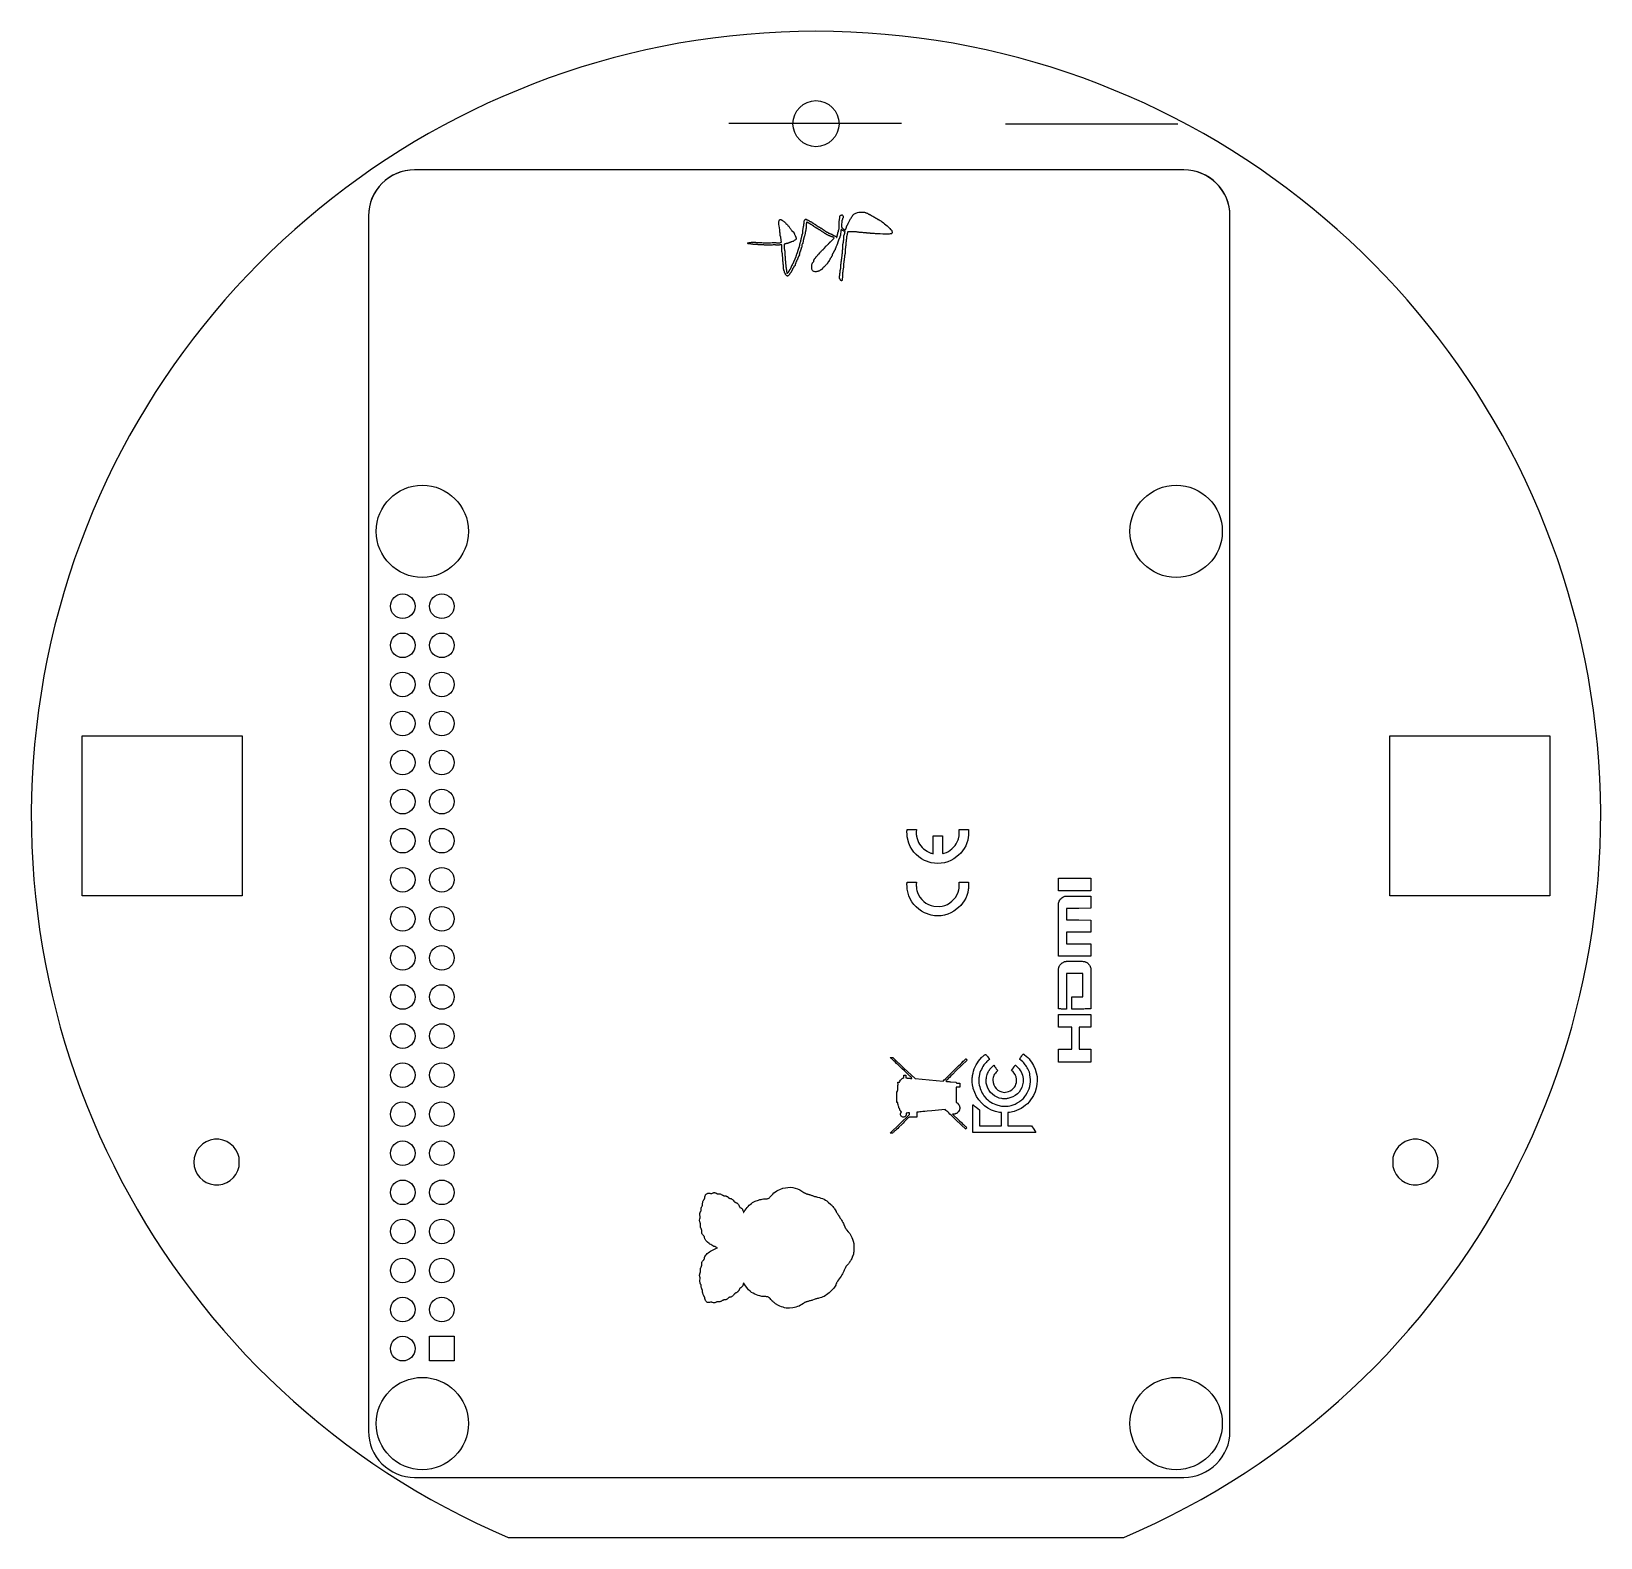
# Model space of a CAD drawing. Header units: millimetres. Extents: x -51 to 51, y -47 to 51.
import ezdxf

# ---------------------------------------------------------------- set-up
doc = ezdxf.new("R2010")
doc.units = ezdxf.units.MM
doc.layers.get('0').update_dxf_attribs({"linetype": 'CONTINUOUS'})

msp = doc.modelspace()

# ---------------------------------------------------------------- linework, layer by layer
for p, q in [((5.55, 45.01), (-5.67, 45.01)), ((23.53, 44.96), (12.31, 44.96)), ((23.91, 42), (-26.09, 42)), ((26.91, -40), (26.91, 39))]:
    msp.add_line(p, q)
for points in [[(20, -46.91, 4.895741), (-20, -46.91)], [(-29.09, -40, 0.414214), (-26.09, -43), (23.91, -43, 0.414214), (26.91, -40), (26.91, 39, 0.414214), (23.91, 42), (-26.09, 42, 0.414214), (-29.09, 39)], [(-37.5, -22.21, 10.146996), (-37.5, -22.79)], [(37.5, -22.79, 10.146996), (37.5, -22.21)]]:
    msp.add_lwpolyline(points, format="xyb", close=True)
for points in [[(1.73, 36.76), (1.73, 36.77), (1.73, 36.78), (1.73, 36.79), (1.74, 36.81), (1.74, 36.82), (1.74, 36.84), (1.74, 36.88), (1.74, 36.91), (1.74, 36.94), (1.74, 36.97), (1.74, 36.99), (1.74, 37.01), (1.74, 37.04), (1.74, 37.09), (1.75, 37.11), (1.75, 37.12), (1.75, 37.14), (1.75, 37.17), (1.76, 37.19), (1.76, 37.21), (1.76, 37.22), (1.77, 37.26), (1.78, 37.28), (1.78, 37.32), (1.79, 37.35), (1.79, 37.39), (1.8, 37.44), (1.8, 37.49), (1.81, 37.54), (1.82, 37.66), (1.82, 37.68), (1.82, 37.7), (1.82, 37.71), (1.82, 37.73), (1.83, 37.74), (1.83, 37.75), (1.83, 37.76), (1.84, 37.77), (1.85, 37.77), (1.85, 37.77), (1.85, 37.78), (1.85, 37.79), (1.86, 37.79), (1.86, 37.8), (1.86, 37.81), (1.86, 37.83), (1.86, 37.84), (1.86, 37.85), (1.87, 37.86), (1.87, 37.87), (1.87, 37.89), (1.87, 37.9), (1.87, 37.91), (1.88, 37.93), (1.88, 37.94), (1.89, 37.96), (1.89, 37.97), (1.89, 37.98), (1.89, 37.99), (1.88, 37.99), (1.88, 38), (1.87, 38), (1.85, 38.01), (1.83, 38.01), (1.81, 38.02), (1.78, 38.03), (1.76, 38.05), (1.73, 38.06), (1.71, 38.08), (1.67, 38.1), (1.67, 38.11), (1.66, 38.11), (1.66, 38.12), (1.65, 38.12), (1.65, 38.12), (1.64, 38.13), (1.64, 38.13), (1.64, 38.13), (1.63, 38.13), (1.63, 38.12), (1.63, 38.1), (1.62, 38.08), (1.62, 38.04), (1.62, 38), (1.61, 37.96), (1.6, 37.83), (1.6, 37.81), (1.59, 37.79), (1.59, 37.76), (1.59, 37.74), (1.58, 37.72), (1.58, 37.71), (1.57, 37.69), (1.57, 37.68), (1.56, 37.67), (1.56, 37.66), (1.55, 37.65), (1.55, 37.64), (1.55, 37.64), (1.54, 37.63), (1.54, 37.62), (1.54, 37.6), (1.53, 37.59), (1.53, 37.58), (1.53, 37.57), (1.52, 37.56), (1.52, 37.55), (1.51, 37.53), (1.5, 37.52), (1.49, 37.49), (1.49, 37.48), (1.48, 37.47), (1.47, 37.45), (1.47, 37.44), (1.46, 37.43), (1.46, 37.41), (1.46, 37.4), (1.45, 37.38), (1.45, 37.37), (1.44, 37.36), (1.44, 37.35), (1.44, 37.34), (1.43, 37.33), (1.43, 37.32), (1.42, 37.3), (1.41, 37.28), (1.41, 37.28), (1.4, 37.27), (1.4, 37.26), (1.4, 37.25), (1.39, 37.24), (1.39, 37.23), (1.39, 37.22), (1.39, 37.2), (1.39, 37.2), (1.38, 37.19), (1.38, 37.18), (1.38, 37.17), (1.37, 37.15), (1.37, 37.14), (1.36, 37.13), (1.35, 37.1), (1.33, 37.06), (1.31, 37.02), (1.29, 36.98), (1.28, 36.94), (1.27, 36.92), (1.26, 36.89), (1.25, 36.87), (1.25, 36.84), (1.24, 36.83), (1.24, 36.82), (1.24, 36.82), (1.24, 36.81), (1.24, 36.8), (1.23, 36.79), (1.23, 36.78), (1.22, 36.77), (1.21, 36.77), (1.21, 36.76), (1.2, 36.75), (1.19, 36.73), (1.18, 36.72), (1.17, 36.71), (1.17, 36.69), (1.15, 36.67), (1.14, 36.65), (1.13, 36.64), (1.13, 36.62), (1.12, 36.61), (1.11, 36.59), (1.1, 36.58), (1.09, 36.57), (1.08, 36.55), (1.08, 36.54), (1.07, 36.53), (1.07, 36.52), (1.07, 36.51), (1.06, 36.5), (1.06, 36.49), (1.06, 36.48), (1.06, 36.47), (1.06, 36.46), (1.06, 36.45), (1.06, 36.45), (1.06, 36.44), (1.05, 36.43), (1.05, 36.43), (1.05, 36.42), (1.04, 36.41), (1.04, 36.41), (1.03, 36.4), (1.03, 36.4), (1.02, 36.39), (1.02, 36.38), (1.01, 36.37), (1.01, 36.36), (1, 36.34), (0.99, 36.33), (0.99, 36.32), (0.98, 36.31), (0.98, 36.3), (0.97, 36.29), (0.97, 36.29), (0.96, 36.28), (0.95, 36.26), (0.94, 36.26), (0.94, 36.25), (0.93, 36.24), (0.93, 36.24), (0.93, 36.23), (0.92, 36.22), (0.92, 36.21), (0.91, 36.19), (0.91, 36.19), (0.91, 36.18), (0.9, 36.17), (0.9, 36.16), (0.9, 36.15), (0.89, 36.14), (0.89, 36.14), (0.88, 36.13), (0.87, 36.12), (0.87, 36.12), (0.86, 36.11), (0.86, 36.11), (0.86, 36.1), (0.85, 36.1), (0.85, 36.09), (0.85, 36.09), (0.85, 36.08), (0.85, 36.08), (0.85, 36.07), (0.84, 36.07), (0.84, 36.06), (0.84, 36.06), (0.83, 36.05), (0.82, 36.04), (0.82, 36.03), (0.81, 36.03), (0.81, 36.02), (0.8, 36.01), (0.8, 36), (0.79, 35.99), (0.78, 35.99), (0.78, 35.97), (0.77, 35.96), (0.76, 35.95), (0.75, 35.94), (0.74, 35.92), (0.73, 35.91), (0.72, 35.89), (0.7, 35.87), (0.67, 35.84), (0.65, 35.81), (0.62, 35.78), (0.6, 35.76), (0.58, 35.74), (0.56, 35.72), (0.54, 35.7), (0.52, 35.67), (0.45, 35.62), (0.44, 35.61), (0.43, 35.59), (0.42, 35.58), (0.41, 35.57), (0.4, 35.56), (0.4, 35.55), (0.39, 35.54), (0.39, 35.53), (0.38, 35.53), (0.38, 35.52), (0.38, 35.52), (0.37, 35.51), (0.36, 35.51), (0.36, 35.5), (0.35, 35.5), (0.33, 35.49), (0.32, 35.49), (0.31, 35.49), (0.31, 35.49), (0.3, 35.48), (0.29, 35.48), (0.28, 35.47), (0.27, 35.47), (0.25, 35.46), (0.22, 35.44), (0.19, 35.42), (0.15, 35.41), (0.12, 35.4), (0.08, 35.39), (0.05, 35.38), (0.01, 35.37), (-0.05, 35.37), (-0.11, 35.38), (-0.15, 35.4), (-0.19, 35.42), (-0.22, 35.45), (-0.24, 35.49), (-0.26, 35.54), (-0.27, 35.59), (-0.27, 35.73), (-0.27, 35.77), (-0.26, 35.81), (-0.26, 35.85), (-0.25, 35.88), (-0.24, 35.91), (-0.23, 35.94), (-0.22, 35.95), (-0.2, 35.98), (-0.19, 35.99), (-0.18, 36), (-0.17, 36.01), (-0.16, 36.03), (-0.15, 36.05), (-0.14, 36.07), (-0.14, 36.08), (-0.13, 36.12), (-0.13, 36.12), (-0.13, 36.13), (-0.13, 36.14), (-0.13, 36.14), (-0.13, 36.15), (-0.13, 36.16), (-0.12, 36.16), (-0.12, 36.17), (-0.11, 36.18), (-0.11, 36.18), (-0.1, 36.18), (-0.1, 36.19), (-0.1, 36.19), (-0.1, 36.2), (-0.09, 36.2), (-0.09, 36.21), (-0.09, 36.21), (-0.09, 36.22), (-0.09, 36.22), (-0.08, 36.23), (-0.08, 36.24), (-0.07, 36.24), (-0.06, 36.25), (-0.04, 36.27), (-0.04, 36.28), (-0.03, 36.29), (-0.02, 36.29), (-0.01, 36.3), (-0.01, 36.31), (0, 36.31), (0, 36.32), (0.01, 36.33), (0.01, 36.33), (0.01, 36.34), (0.02, 36.34), (0.02, 36.35), (0.03, 36.36), (0.04, 36.38), (0.05, 36.39), (0.08, 36.41), (0.09, 36.43), (0.11, 36.45), (0.13, 36.47), (0.15, 36.49), (0.17, 36.51), (0.18, 36.53), (0.2, 36.55), (0.24, 36.6), (0.27, 36.63), (0.3, 36.67), (0.33, 36.7), (0.36, 36.73), (0.38, 36.76), (0.41, 36.78), (0.43, 36.79), (0.45, 36.81), (0.46, 36.81), (0.46, 36.81), (0.46, 36.81), (0.46, 36.81), (0.47, 36.81), (0.47, 36.81), (0.47, 36.82), (0.47, 36.82), (0.47, 36.83), (0.47, 36.83), (0.48, 36.84), (0.48, 36.85), (0.49, 36.85), (0.5, 36.86), (0.51, 36.87), (0.53, 36.89), (0.54, 36.91), (0.55, 36.92), (0.56, 36.93), (0.57, 36.94), (0.58, 36.95), (0.59, 36.96), (0.59, 36.97), (0.6, 36.99), (0.61, 36.99), (0.61, 37), (0.62, 37.01), (0.63, 37.02), (0.64, 37.03), (0.65, 37.04), (0.66, 37.05), (0.67, 37.07), (0.68, 37.07), (0.7, 37.08), (0.71, 37.09), (0.72, 37.1), (0.73, 37.11), (0.74, 37.12), (0.75, 37.13), (0.77, 37.15), (0.78, 37.15), (0.79, 37.16), (0.79, 37.17), (0.8, 37.17), (0.81, 37.18), (0.81, 37.18), (0.82, 37.18), (0.82, 37.19), (0.83, 37.19), (0.83, 37.19), (0.83, 37.19), (0.83, 37.19), (0.83, 37.2), (0.83, 37.2), (0.84, 37.2), (0.84, 37.21), (0.84, 37.22), (0.84, 37.22), (0.84, 37.23), (0.85, 37.24), (0.85, 37.24), (0.86, 37.25), (0.87, 37.26), (0.89, 37.28), (0.9, 37.29), (0.91, 37.3), (0.93, 37.32), (0.95, 37.33), (0.97, 37.35), (0.99, 37.37), (1.02, 37.4), (1.07, 37.44), (1.19, 37.56), (1.15, 37.6), (1.14, 37.61), (1.14, 37.61), (1.13, 37.62), (1.12, 37.62), (1.11, 37.63), (1.1, 37.63), (1.1, 37.63), (1.08, 37.64), (1.07, 37.64), (1.05, 37.64), (1.02, 37.65), (1, 37.66), (0.97, 37.67), (0.94, 37.68), (0.92, 37.69), (0.89, 37.71), (0.88, 37.71), (0.87, 37.71), (0.86, 37.72), (0.85, 37.72), (0.84, 37.73), (0.82, 37.74), (0.81, 37.74), (0.77, 37.76), (0.75, 37.77), (0.73, 37.78), (0.71, 37.79), (0.69, 37.8), (0.67, 37.81), (0.65, 37.82), (0.63, 37.83), (0.6, 37.86), (0.58, 37.87), (0.56, 37.88), (0.55, 37.89), (0.53, 37.91), (0.51, 37.92), (0.49, 37.93), (0.47, 37.95), (0.43, 37.97), (0.42, 37.98), (0.4, 37.99), (0.39, 38), (0.37, 38), (0.36, 38.01), (0.36, 38.02), (0.35, 38.02), (0.34, 38.03), (0.34, 38.03), (0.34, 38.04), (0.34, 38.04), (0.34, 38.04), (0.33, 38.04), (0.33, 38.05), (0.32, 38.05), (0.31, 38.05), (0.31, 38.06), (0.3, 38.06), (0.29, 38.06), (0.28, 38.07), (0.26, 38.08), (0.25, 38.09), (0.24, 38.09), (0.21, 38.11), (0.19, 38.12), (0.18, 38.13), (0.17, 38.14), (0.15, 38.14), (0.14, 38.15), (0.13, 38.16), (0.12, 38.16), (0.11, 38.17), (0.1, 38.17), (0.1, 38.17), (0.09, 38.18), (0.08, 38.18), (0.07, 38.19), (0.06, 38.19), (0.06, 38.2), (0.04, 38.21), (0.03, 38.21), (0.02, 38.22), (0.01, 38.23), (0, 38.23), (-0.01, 38.24), (-0.03, 38.25), (-0.04, 38.26), (-0.06, 38.27), (-0.07, 38.27), (-0.08, 38.28), (-0.09, 38.29), (-0.1, 38.29), (-0.11, 38.3), (-0.11, 38.3), (-0.12, 38.31), (-0.13, 38.32), (-0.13, 38.32), (-0.13, 38.33), (-0.13, 38.33), (-0.14, 38.33), (-0.14, 38.34), (-0.14, 38.34), (-0.15, 38.34), (-0.16, 38.34), (-0.16, 38.34), (-0.16, 38.34), (-0.17, 38.34), (-0.17, 38.35), (-0.18, 38.35), (-0.18, 38.35), (-0.18, 38.35), (-0.19, 38.36), (-0.2, 38.37), (-0.21, 38.38), (-0.22, 38.39), (-0.24, 38.4), (-0.26, 38.42), (-0.28, 38.43), (-0.29, 38.44), (-0.32, 38.45), (-0.33, 38.45), (-0.34, 38.45), (-0.34, 38.45), (-0.35, 38.46), (-0.35, 38.46), (-0.36, 38.46), (-0.36, 38.46), (-0.36, 38.47), (-0.36, 38.47), (-0.36, 38.47), (-0.37, 38.48), (-0.37, 38.48), (-0.38, 38.48), (-0.38, 38.49), (-0.39, 38.49), (-0.41, 38.5), (-0.42, 38.51), (-0.43, 38.51), (-0.44, 38.52), (-0.45, 38.52), (-0.46, 38.53), (-0.49, 38.55), (-0.52, 38.56), (-0.53, 38.57), (-0.54, 38.57), (-0.55, 38.58), (-0.56, 38.58), (-0.57, 38.59), (-0.58, 38.59), (-0.59, 38.59), (-0.6, 38.59), (-0.6, 38.59), (-0.61, 38.57), (-0.61, 38.55), (-0.62, 38.52), (-0.63, 38.48), (-0.63, 38.44), (-0.63, 38.39), (-0.63, 38.3), (-0.63, 38.29), (-0.63, 38.27), (-0.63, 38.25), (-0.63, 38.24), (-0.63, 38.22), (-0.63, 38.21), (-0.64, 38.2), (-0.64, 38.19), (-0.64, 38.19), (-0.65, 38.19), (-0.65, 38.18), (-0.65, 38.17), (-0.66, 38.16), (-0.66, 38.15), (-0.66, 38.14), (-0.66, 38.12), (-0.67, 38.11), (-0.67, 38.09), (-0.67, 38.08), (-0.67, 38.06), (-0.68, 38.05), (-0.68, 38.04), (-0.68, 38.02), (-0.69, 38), (-0.69, 37.99), (-0.69, 37.98), (-0.7, 37.97), (-0.7, 37.96), (-0.7, 37.95), (-0.7, 37.94), (-0.7, 37.93), (-0.7, 37.92), (-0.7, 37.9), (-0.7, 37.88), (-0.71, 37.86), (-0.71, 37.83), (-0.72, 37.79), (-0.73, 37.75), (-0.75, 37.71), (-0.79, 37.59), (-0.79, 37.57), (-0.8, 37.54), (-0.81, 37.52), (-0.81, 37.49), (-0.82, 37.47), (-0.82, 37.45), (-0.83, 37.43), (-0.83, 37.4), (-0.83, 37.37), (-0.84, 37.34), (-0.84, 37.31), (-0.85, 37.28), (-0.85, 37.26), (-0.86, 37.24), (-0.86, 37.22), (-0.87, 37.2), (-0.89, 37.18), (-0.9, 37.16), (-0.91, 37.13), (-0.92, 37.11), (-0.92, 37.09), (-0.93, 37.07), (-0.92, 37.05), (-0.91, 37.02), (-0.91, 37.01), (-0.91, 37), (-0.9, 37), (-0.91, 36.99), (-0.91, 36.99), (-0.91, 36.98), (-0.92, 36.98), (-0.93, 36.97), (-0.94, 36.96), (-0.95, 36.96), (-0.95, 36.95), (-0.96, 36.94), (-0.96, 36.94), (-0.96, 36.93), (-0.97, 36.92), (-0.97, 36.9), (-0.97, 36.9), (-0.97, 36.89), (-0.97, 36.88), (-0.97, 36.88), (-0.97, 36.87), (-0.97, 36.87), (-0.98, 36.86), (-0.98, 36.86), (-0.98, 36.85), (-0.99, 36.85), (-0.99, 36.84), (-0.99, 36.84), (-0.99, 36.83), (-0.99, 36.82), (-0.99, 36.81), (-1, 36.78), (-1, 36.77), (-1, 36.76), (-1, 36.75), (-1, 36.74), (-1, 36.73), (-1, 36.72), (-1.01, 36.72), (-1.02, 36.71), (-1.02, 36.71), (-1.02, 36.71), (-1.03, 36.7), (-1.03, 36.7), (-1.03, 36.7), (-1.03, 36.69), (-1.04, 36.69), (-1.04, 36.68), (-1.04, 36.67), (-1.04, 36.66), (-1.04, 36.66), (-1.04, 36.65), (-1.05, 36.64), (-1.05, 36.63), (-1.06, 36.62), (-1.07, 36.6), (-1.07, 36.58), (-1.08, 36.57), (-1.08, 36.56), (-1.08, 36.55), (-1.08, 36.54), (-1.09, 36.53), (-1.09, 36.52), (-1.08, 36.49), (-1.08, 36.48), (-1.08, 36.47), (-1.08, 36.46), (-1.08, 36.45), (-1.09, 36.44), (-1.09, 36.44), (-1.09, 36.43), (-1.1, 36.42), (-1.11, 36.41), (-1.11, 36.4), (-1.12, 36.39), (-1.13, 36.38), (-1.14, 36.37), (-1.14, 36.35), (-1.15, 36.34), (-1.16, 36.31), (-1.17, 36.29), (-1.18, 36.27), (-1.18, 36.25), (-1.19, 36.23), (-1.2, 36.21), (-1.21, 36.18), (-1.22, 36.16), (-1.24, 36.12), (-1.25, 36.1), (-1.26, 36.09), (-1.27, 36.07), (-1.27, 36.05), (-1.28, 36.04), (-1.29, 36.02), (-1.29, 36.01), (-1.3, 35.99), (-1.3, 35.98), (-1.3, 35.98), (-1.31, 35.97), (-1.31, 35.96), (-1.32, 35.95), (-1.32, 35.94), (-1.33, 35.93), (-1.34, 35.91), (-1.34, 35.9), (-1.34, 35.89), (-1.35, 35.88), (-1.35, 35.87), (-1.36, 35.86), (-1.36, 35.85), (-1.36, 35.84), (-1.36, 35.82), (-1.36, 35.8), (-1.36, 35.79), (-1.37, 35.78), (-1.37, 35.77), (-1.37, 35.77), (-1.38, 35.76), (-1.38, 35.75), (-1.4, 35.74), (-1.41, 35.74), (-1.42, 35.73), (-1.43, 35.73), (-1.43, 35.73), (-1.44, 35.72), (-1.44, 35.72), (-1.44, 35.71), (-1.45, 35.71), (-1.45, 35.7), (-1.45, 35.68), (-1.46, 35.66), (-1.47, 35.64), (-1.48, 35.62), (-1.49, 35.6), (-1.5, 35.58), (-1.52, 35.56), (-1.52, 35.56), (-1.52, 35.56), (-1.52, 35.55), (-1.53, 35.55), (-1.53, 35.54), (-1.53, 35.54), (-1.53, 35.53), (-1.53, 35.52), (-1.53, 35.51), (-1.53, 35.51), (-1.54, 35.5), (-1.54, 35.49), (-1.54, 35.48), (-1.55, 35.48), (-1.55, 35.47), (-1.57, 35.45), (-1.57, 35.45), (-1.58, 35.44), (-1.58, 35.43), (-1.59, 35.43), (-1.59, 35.42), (-1.6, 35.41), (-1.6, 35.41), (-1.6, 35.4), (-1.6, 35.39), (-1.61, 35.38), (-1.61, 35.37), (-1.62, 35.36), (-1.62, 35.35), (-1.63, 35.34), (-1.64, 35.33), (-1.66, 35.3), (-1.68, 35.29), (-1.69, 35.27), (-1.7, 35.26), (-1.71, 35.25), (-1.71, 35.24), (-1.72, 35.23), (-1.72, 35.22), (-1.73, 35.21), (-1.73, 35.2), (-1.74, 35.18), (-1.75, 35.17), (-1.77, 35.15), (-1.79, 35.13), (-1.8, 35.11), (-1.82, 35.1), (-1.84, 35.09), (-1.85, 35.09), (-1.87, 35.1), (-1.88, 35.1), (-1.89, 35.11), (-1.91, 35.13), (-1.92, 35.14), (-1.93, 35.15), (-1.95, 35.17), (-1.95, 35.18), (-1.95, 35.18), (-1.95, 35.19), (-1.96, 35.19), (-1.96, 35.19), (-1.96, 35.19), (-1.96, 35.19), (-1.97, 35.19), (-1.97, 35.19), (-1.97, 35.19), (-1.98, 35.2), (-1.98, 35.2), (-1.99, 35.21), (-1.99, 35.22), (-1.99, 35.24), (-2, 35.27), (-2, 35.27), (-2.01, 35.28), (-2.01, 35.28), (-2.01, 35.29), (-2.02, 35.29), (-2.02, 35.3), (-2.02, 35.3), (-2.03, 35.31), (-2.03, 35.32), (-2.04, 35.32), (-2.04, 35.33), (-2.04, 35.34), (-2.05, 35.35), (-2.05, 35.36), (-2.05, 35.37), (-2.05, 35.4), (-2.05, 35.41), (-2.05, 35.42), (-2.05, 35.42), (-2.06, 35.43), (-2.06, 35.44), (-2.06, 35.45), (-2.06, 35.45), (-2.07, 35.45), (-2.07, 35.45), (-2.07, 35.46), (-2.07, 35.46), (-2.08, 35.46), (-2.08, 35.46), (-2.08, 35.47), (-2.08, 35.47), (-2.08, 35.48), (-2.08, 35.48), (-2.08, 35.49), (-2.08, 35.49), (-2.08, 35.5), (-2.09, 35.5), (-2.09, 35.51), (-2.09, 35.51), (-2.1, 35.52), (-2.1, 35.53), (-2.1, 35.54), (-2.11, 35.55), (-2.11, 35.56), (-2.11, 35.58), (-2.11, 35.6), (-2.12, 35.63), (-2.12, 35.68), (-2.12, 35.71), (-2.12, 35.74), (-2.12, 35.76), (-2.12, 35.79), (-2.12, 35.81), (-2.12, 35.83), (-2.13, 35.85), (-2.13, 35.87), (-2.13, 35.88), (-2.13, 35.89), (-2.13, 35.9), (-2.13, 35.92), (-2.14, 35.94), (-2.14, 35.95), (-2.14, 35.97), (-2.14, 36.01), (-2.15, 36.04), (-2.15, 36.07), (-2.15, 36.1), (-2.16, 36.14), (-2.16, 36.18), (-2.16, 36.23), (-2.16, 36.29), (-2.17, 36.44), (-2.17, 36.46), (-2.17, 36.48), (-2.17, 36.5), (-2.18, 36.52), (-2.18, 36.54), (-2.18, 36.56), (-2.18, 36.57), (-2.19, 36.59), (-2.19, 36.6), (-2.2, 36.61), (-2.2, 36.62), (-2.2, 36.63), (-2.2, 36.64), (-2.2, 36.65), (-2.21, 36.66), (-2.21, 36.68), (-2.21, 36.73), (-2.21, 36.78), (-2.21, 36.84), (-2.21, 36.91), (-2.22, 36.97), (-2.22, 37.03), (-2.22, 37.07), (-2.23, 37.12), (-2.24, 37.12), (-2.25, 37.13), (-2.26, 37.13), (-2.28, 37.13), (-2.3, 37.13), (-2.32, 37.13), (-2.34, 37.12), (-2.39, 37.11), (-2.41, 37.11), (-2.42, 37.1), (-2.44, 37.1), (-2.46, 37.1), (-2.49, 37.1), (-2.51, 37.1), (-2.54, 37.1), (-2.61, 37.11), (-2.63, 37.12), (-2.65, 37.12), (-2.67, 37.12), (-2.7, 37.12), (-2.72, 37.12), (-2.75, 37.12), (-2.78, 37.12), (-2.85, 37.11), (-2.88, 37.11), (-2.92, 37.11), (-2.96, 37.11), (-3, 37.11), (-3.05, 37.1), (-3.1, 37.11), (-3.15, 37.11), (-3.25, 37.11), (-3.3, 37.11), (-3.34, 37.11), (-3.39, 37.12), (-3.44, 37.12), (-3.49, 37.12), (-3.53, 37.12), (-3.57, 37.12), (-3.64, 37.12), (-3.66, 37.12), (-3.68, 37.12), (-3.7, 37.12), (-3.72, 37.13), (-3.74, 37.13), (-3.75, 37.13), (-3.76, 37.13), (-3.77, 37.13), (-3.77, 37.14), (-3.78, 37.14), (-3.79, 37.14), (-3.81, 37.14), (-3.82, 37.14), (-3.84, 37.14), (-3.87, 37.14), (-3.92, 37.14), (-3.94, 37.14), (-3.97, 37.14), (-4, 37.14), (-4.02, 37.15), (-4.04, 37.15), (-4.07, 37.15), (-4.08, 37.15), (-4.11, 37.16), (-4.12, 37.16), (-4.14, 37.16), (-4.15, 37.17), (-4.17, 37.17), (-4.19, 37.17), (-4.22, 37.17), (-4.24, 37.18), (-4.29, 37.18), (-4.33, 37.19), (-4.36, 37.19), (-4.38, 37.19), (-4.41, 37.2), (-4.42, 37.2), (-4.43, 37.21), (-4.44, 37.22), (-4.45, 37.24), (-4.44, 37.25), (-4.4, 37.26), (-4.35, 37.27), (-4.29, 37.28), (-4.22, 37.29), (-4.14, 37.29), (-4.06, 37.29), (-3.93, 37.29), (-3.9, 37.28), (-3.88, 37.28), (-3.86, 37.28), (-3.83, 37.28), (-3.81, 37.28), (-3.79, 37.27), (-3.77, 37.27), (-3.74, 37.27), (-3.73, 37.27), (-3.71, 37.27), (-3.68, 37.27), (-3.65, 37.27), (-3.61, 37.27), (-3.57, 37.27), (-3.53, 37.27), (-3.44, 37.26), (-3.36, 37.26), (-3.28, 37.25), (-3.21, 37.25), (-3.14, 37.25), (-3.08, 37.25), (-3.02, 37.25), (-2.96, 37.26), (-2.84, 37.27), (-2.82, 37.27), (-2.8, 37.28), (-2.78, 37.28), (-2.75, 37.28), (-2.73, 37.28), (-2.71, 37.28), (-2.69, 37.28), (-2.65, 37.27), (-2.61, 37.27), (-2.56, 37.26), (-2.51, 37.26), (-2.46, 37.26), (-2.4, 37.26), (-2.35, 37.26), (-2.31, 37.27), (-2.26, 37.28), (-2.26, 37.28), (-2.26, 37.29), (-2.25, 37.29), (-2.25, 37.3), (-2.25, 37.31), (-2.25, 37.32), (-2.25, 37.33), (-2.26, 37.36), (-2.26, 37.37), (-2.26, 37.39), (-2.26, 37.4), (-2.26, 37.42), (-2.27, 37.43), (-2.27, 37.44), (-2.27, 37.46), (-2.27, 37.48), (-2.27, 37.5), (-2.28, 37.53), (-2.28, 37.56), (-2.28, 37.59), (-2.29, 37.62), (-2.29, 37.64), (-2.3, 37.66), (-2.31, 37.69), (-2.31, 37.69), (-2.31, 37.69), (-2.31, 37.7), (-2.31, 37.7), (-2.31, 37.71), (-2.31, 37.72), (-2.32, 37.72), (-2.32, 37.74), (-2.32, 37.76), (-2.32, 37.8), (-2.33, 37.85), (-2.33, 37.89), (-2.34, 37.94), (-2.35, 37.99), (-2.35, 38.04), (-2.36, 38.11), (-2.38, 38.24), (-2.4, 38.35), (-2.41, 38.45), (-2.41, 38.53), (-2.41, 38.6), (-2.41, 38.65), (-2.4, 38.69), (-2.37, 38.75), (-2.36, 38.75), (-2.35, 38.76), (-2.34, 38.77), (-2.33, 38.77), (-2.33, 38.77), (-2.32, 38.77), (-2.31, 38.77), (-2.29, 38.77), (-2.28, 38.77), (-2.26, 38.76), (-2.23, 38.74), (-2.21, 38.73), (-2.18, 38.71), (-2.15, 38.69), (-2.12, 38.67), (-2.07, 38.63), (-2.05, 38.61), (-2.02, 38.59), (-1.99, 38.55), (-1.95, 38.51), (-1.9, 38.47), (-1.86, 38.43), (-1.83, 38.39), (-1.77, 38.33), (-1.76, 38.32), (-1.74, 38.29), (-1.72, 38.26), (-1.69, 38.22), (-1.67, 38.18), (-1.64, 38.15), (-1.62, 38.11), (-1.58, 38.06), (-1.58, 38.05), (-1.57, 38.04), (-1.57, 38.03), (-1.56, 38.03), (-1.56, 38.02), (-1.55, 38.02), (-1.55, 38.01), (-1.54, 38.01), (-1.53, 38.01), (-1.52, 38), (-1.5, 38), (-1.49, 37.99), (-1.48, 37.98), (-1.46, 37.96), (-1.45, 37.95), (-1.45, 37.93), (-1.45, 37.93), (-1.45, 37.92), (-1.44, 37.92), (-1.44, 37.91), (-1.44, 37.91), (-1.44, 37.9), (-1.43, 37.89), (-1.43, 37.88), (-1.42, 37.88), (-1.42, 37.87), (-1.41, 37.85), (-1.4, 37.84), (-1.4, 37.82), (-1.39, 37.8), (-1.38, 37.78), (-1.36, 37.74), (-1.35, 37.72), (-1.35, 37.7), (-1.34, 37.68), (-1.33, 37.66), (-1.32, 37.65), (-1.32, 37.63), (-1.31, 37.62), (-1.3, 37.61), (-1.3, 37.59), (-1.29, 37.58), (-1.29, 37.56), (-1.29, 37.55), (-1.29, 37.53), (-1.29, 37.51), (-1.3, 37.5), (-1.31, 37.47), (-1.32, 37.45), (-1.34, 37.44), (-1.37, 37.42), (-1.41, 37.4), (-1.44, 37.38), (-1.49, 37.35), (-1.53, 37.34), (-1.61, 37.31), (-1.62, 37.3), (-1.63, 37.3), (-1.65, 37.29), (-1.66, 37.29), (-1.68, 37.28), (-1.69, 37.28), (-1.7, 37.27), (-1.72, 37.27), (-1.74, 37.26), (-1.76, 37.25), (-1.79, 37.24), (-1.81, 37.23), (-1.83, 37.23), (-1.85, 37.22), (-1.87, 37.22), (-1.9, 37.21), (-1.91, 37.21), (-1.91, 37.21), (-1.92, 37.21), (-1.92, 37.21), (-1.93, 37.21), (-1.94, 37.21), (-1.94, 37.21), (-1.95, 37.2), (-1.95, 37.2), (-1.95, 37.2), (-1.96, 37.2), (-1.97, 37.19), (-1.97, 37.19), (-1.98, 37.19), (-1.99, 37.19), (-2.01, 37.18), (-2.03, 37.17), (-2.05, 37.17), (-2.06, 37.17), (-2.06, 37.16), (-2.07, 37.16), (-2.07, 37.15), (-2.07, 37.14), (-2.07, 37.11), (-2.07, 37.05), (-2.07, 37), (-2.06, 36.95), (-2.06, 36.9), (-2.06, 36.86), (-2.05, 36.83), (-2.05, 36.79), (-2.04, 36.75), (-2.04, 36.74), (-2.03, 36.73), (-2.03, 36.72), (-2.03, 36.7), (-2.03, 36.69), (-2.03, 36.67), (-2.03, 36.66), (-2.03, 36.63), (-2.03, 36.61), (-2.03, 36.58), (-2.03, 36.54), (-2.03, 36.5), (-2.02, 36.46), (-2.02, 36.42), (-2.01, 36.38), (-2, 36.32), (-2, 36.32), (-2, 36.31), (-2, 36.31), (-2, 36.3), (-2, 36.3), (-2, 36.29), (-2, 36.28), (-2, 36.27), (-2, 36.26), (-2, 36.25), (-2, 36.23), (-2, 36.22), (-2, 36.2), (-2, 36.17), (-2, 36.15), (-2, 36.11), (-1.99, 36.08), (-1.99, 36.05), (-1.99, 36.03), (-1.98, 35.99), (-1.98, 35.96), (-1.98, 35.93), (-1.98, 35.9), (-1.97, 35.84), (-1.97, 35.82), (-1.97, 35.79), (-1.97, 35.77), (-1.96, 35.74), (-1.96, 35.72), (-1.96, 35.7), (-1.95, 35.68), (-1.95, 35.66), (-1.94, 35.65), (-1.94, 35.63), (-1.94, 35.62), (-1.93, 35.61), (-1.93, 35.6), (-1.93, 35.59), (-1.93, 35.58), (-1.93, 35.55), (-1.92, 35.52), (-1.92, 35.48), (-1.91, 35.44), (-1.91, 35.39), (-1.9, 35.35), (-1.89, 35.32), (-1.89, 35.29), (-1.87, 35.26), (-1.87, 35.27), (-1.85, 35.28), (-1.84, 35.29), (-1.82, 35.31), (-1.81, 35.33), (-1.79, 35.35), (-1.78, 35.37), (-1.77, 35.4), (-1.77, 35.4), (-1.77, 35.4), (-1.77, 35.4), (-1.77, 35.41), (-1.76, 35.41), (-1.76, 35.41), (-1.76, 35.41), (-1.75, 35.42), (-1.75, 35.42), (-1.74, 35.42), (-1.74, 35.43), (-1.74, 35.43), (-1.73, 35.44), (-1.73, 35.44), (-1.73, 35.45), (-1.72, 35.47), (-1.72, 35.47), (-1.72, 35.48), (-1.71, 35.49), (-1.71, 35.49), (-1.71, 35.5), (-1.71, 35.5), (-1.71, 35.51), (-1.7, 35.51), (-1.7, 35.51), (-1.69, 35.52), (-1.68, 35.54), (-1.66, 35.55), (-1.65, 35.57), (-1.64, 35.59), (-1.63, 35.61), (-1.62, 35.64), (-1.62, 35.65), (-1.62, 35.67), (-1.61, 35.68), (-1.6, 35.7), (-1.59, 35.72), (-1.59, 35.74), (-1.58, 35.76), (-1.56, 35.78), (-1.55, 35.79), (-1.55, 35.79), (-1.54, 35.8), (-1.54, 35.8), (-1.54, 35.81), (-1.53, 35.81), (-1.53, 35.82), (-1.53, 35.83), (-1.53, 35.83), (-1.53, 35.84), (-1.53, 35.85), (-1.53, 35.85), (-1.52, 35.86), (-1.52, 35.86), (-1.52, 35.87), (-1.51, 35.88), (-1.51, 35.88), (-1.5, 35.89), (-1.5, 35.9), (-1.49, 35.91), (-1.49, 35.92), (-1.48, 35.94), (-1.47, 35.95), (-1.46, 35.98), (-1.45, 36), (-1.45, 36.01), (-1.44, 36.03), (-1.43, 36.05), (-1.42, 36.06), (-1.41, 36.08), (-1.41, 36.09), (-1.4, 36.11), (-1.39, 36.12), (-1.38, 36.13), (-1.38, 36.15), (-1.37, 36.16), (-1.37, 36.17), (-1.36, 36.19), (-1.36, 36.2), (-1.35, 36.23), (-1.34, 36.25), (-1.34, 36.26), (-1.34, 36.27), (-1.33, 36.28), (-1.33, 36.29), (-1.32, 36.3), (-1.32, 36.31), (-1.31, 36.32), (-1.31, 36.32), (-1.3, 36.32), (-1.3, 36.33), (-1.3, 36.33), (-1.3, 36.33), (-1.29, 36.34), (-1.29, 36.34), (-1.29, 36.35), (-1.29, 36.36), (-1.29, 36.37), (-1.29, 36.39), (-1.28, 36.41), (-1.27, 36.44), (-1.26, 36.47), (-1.25, 36.51), (-1.21, 36.63), (-1.2, 36.65), (-1.19, 36.68), (-1.18, 36.7), (-1.17, 36.73), (-1.16, 36.75), (-1.16, 36.77), (-1.15, 36.79), (-1.14, 36.83), (-1.14, 36.84), (-1.13, 36.85), (-1.13, 36.87), (-1.12, 36.88), (-1.12, 36.9), (-1.11, 36.91), (-1.11, 36.92), (-1.1, 36.94), (-1.1, 36.95), (-1.09, 36.96), (-1.09, 36.98), (-1.08, 36.99), (-1.08, 37.01), (-1.07, 37.03), (-1.07, 37.05), (-1.06, 37.09), (-1.06, 37.11), (-1.05, 37.13), (-1.04, 37.15), (-1.04, 37.18), (-1.03, 37.2), (-1.03, 37.23), (-1.02, 37.25), (-1.01, 37.29), (-1, 37.31), (-1, 37.33), (-0.99, 37.35), (-0.99, 37.37), (-0.98, 37.38), (-0.98, 37.4), (-0.98, 37.42), (-0.97, 37.44), (-0.97, 37.45), (-0.97, 37.46), (-0.97, 37.48), (-0.97, 37.49), (-0.96, 37.5), (-0.96, 37.51), (-0.96, 37.52), (-0.96, 37.53), (-0.96, 37.54), (-0.95, 37.55), (-0.95, 37.56), (-0.95, 37.58), (-0.94, 37.59), (-0.94, 37.61), (-0.93, 37.64), (-0.92, 37.66), (-0.92, 37.68), (-0.91, 37.69), (-0.91, 37.71), (-0.9, 37.73), (-0.9, 37.74), (-0.9, 37.75), (-0.9, 37.77), (-0.9, 37.78), (-0.9, 37.78), (-0.89, 37.79), (-0.89, 37.8), (-0.89, 37.8), (-0.89, 37.81), (-0.88, 37.81), (-0.88, 37.81), (-0.87, 37.82), (-0.87, 37.82), (-0.87, 37.83), (-0.87, 37.84), (-0.86, 37.85), (-0.86, 37.87), (-0.86, 37.89), (-0.86, 37.93), (-0.86, 37.98), (-0.85, 38.04), (-0.85, 38.09), (-0.84, 38.14), (-0.84, 38.19), (-0.83, 38.23), (-0.82, 38.27), (-0.81, 38.31), (-0.81, 38.32), (-0.81, 38.32), (-0.81, 38.33), (-0.8, 38.34), (-0.8, 38.35), (-0.8, 38.36), (-0.8, 38.37), (-0.8, 38.38), (-0.8, 38.39), (-0.8, 38.4), (-0.8, 38.4), (-0.8, 38.41), (-0.79, 38.42), (-0.79, 38.42), (-0.79, 38.43), (-0.79, 38.43), (-0.78, 38.43), (-0.78, 38.44), (-0.78, 38.45), (-0.78, 38.46), (-0.78, 38.48), (-0.78, 38.49), (-0.77, 38.51), (-0.77, 38.55), (-0.77, 38.57), (-0.77, 38.59), (-0.77, 38.61), (-0.77, 38.63), (-0.77, 38.65), (-0.76, 38.66), (-0.76, 38.67), (-0.75, 38.7), (-0.74, 38.71), (-0.74, 38.72), (-0.73, 38.72), (-0.73, 38.73), (-0.72, 38.74), (-0.72, 38.74), (-0.72, 38.75), (-0.71, 38.75), (-0.71, 38.75), (-0.71, 38.75), (-0.7, 38.75), (-0.7, 38.75), (-0.7, 38.76), (-0.7, 38.76), (-0.7, 38.76), (-0.7, 38.77), (-0.7, 38.78), (-0.69, 38.79), (-0.68, 38.79), (-0.67, 38.79), (-0.66, 38.79), (-0.65, 38.79), (-0.63, 38.79), (-0.61, 38.77), (-0.61, 38.77), (-0.61, 38.76), (-0.6, 38.76), (-0.6, 38.76), (-0.59, 38.75), (-0.59, 38.75), (-0.58, 38.75), (-0.57, 38.75), (-0.56, 38.75), (-0.56, 38.75), (-0.55, 38.74), (-0.54, 38.74), (-0.53, 38.73), (-0.51, 38.73), (-0.5, 38.72), (-0.48, 38.71), (-0.47, 38.7), (-0.45, 38.69), (-0.44, 38.68), (-0.42, 38.67), (-0.4, 38.66), (-0.39, 38.65), (-0.37, 38.65), (-0.34, 38.64), (-0.33, 38.63), (-0.31, 38.62), (-0.3, 38.62), (-0.29, 38.61), (-0.28, 38.6), (-0.27, 38.6), (-0.26, 38.59), (-0.24, 38.58), (-0.23, 38.57), (-0.23, 38.56), (-0.21, 38.55), (-0.2, 38.54), (-0.19, 38.53), (-0.17, 38.52), (-0.16, 38.51), (-0.12, 38.49), (-0.11, 38.49), (-0.09, 38.47), (-0.07, 38.46), (-0.05, 38.45), (-0.03, 38.44), (-0.01, 38.42), (0, 38.41), (0.03, 38.39), (0.05, 38.38), (0.06, 38.36), (0.08, 38.35), (0.09, 38.34), (0.11, 38.33), (0.13, 38.32), (0.14, 38.31), (0.17, 38.3), (0.18, 38.29), (0.2, 38.29), (0.21, 38.28), (0.22, 38.27), (0.23, 38.27), (0.24, 38.26), (0.25, 38.25), (0.27, 38.24), (0.27, 38.24), (0.28, 38.23), (0.29, 38.23), (0.29, 38.22), (0.3, 38.22), (0.31, 38.22), (0.32, 38.21), (0.33, 38.21), (0.34, 38.21), (0.35, 38.2), (0.35, 38.2), (0.36, 38.2), (0.37, 38.19), (0.38, 38.18), (0.39, 38.18), (0.41, 38.17), (0.41, 38.16), (0.42, 38.15), (0.43, 38.15), (0.43, 38.14), (0.44, 38.14), (0.44, 38.13), (0.45, 38.13), (0.45, 38.13), (0.46, 38.13), (0.46, 38.13), (0.47, 38.12), (0.47, 38.12), (0.48, 38.11), (0.49, 38.11), (0.49, 38.1), (0.51, 38.08), (0.52, 38.07), (0.53, 38.07), (0.55, 38.06), (0.56, 38.05), (0.57, 38.04), (0.59, 38.03), (0.6, 38.02), (0.63, 38), (0.64, 38), (0.65, 37.99), (0.66, 37.99), (0.67, 37.98), (0.68, 37.98), (0.69, 37.97), (0.69, 37.97), (0.7, 37.96), (0.7, 37.96), (0.7, 37.96), (0.7, 37.95), (0.7, 37.95), (0.71, 37.95), (0.71, 37.95), (0.72, 37.94), (0.73, 37.94), (0.74, 37.94), (0.75, 37.94), (0.76, 37.93), (0.77, 37.93), (0.78, 37.92), (0.79, 37.92), (0.79, 37.91), (0.81, 37.9), (0.82, 37.9), (0.82, 37.89), (0.83, 37.89), (0.84, 37.89), (0.84, 37.88), (0.85, 37.88), (0.86, 37.88), (0.86, 37.88), (0.87, 37.88), (0.87, 37.87), (0.88, 37.87), (0.89, 37.87), (0.9, 37.87), (0.91, 37.86), (0.91, 37.86), (0.94, 37.85), (0.95, 37.84), (0.96, 37.84), (0.97, 37.83), (0.98, 37.83), (0.99, 37.83), (0.99, 37.82), (1, 37.82), (1.01, 37.82), (1.02, 37.82), (1.02, 37.82), (1.03, 37.82), (1.04, 37.81), (1.04, 37.81), (1.05, 37.8), (1.06, 37.8), (1.07, 37.78), (1.08, 37.78), (1.09, 37.77), (1.09, 37.77), (1.1, 37.76), (1.11, 37.76), (1.11, 37.75), (1.12, 37.75), (1.13, 37.75), (1.14, 37.75), (1.17, 37.74), (1.19, 37.72), (1.22, 37.7), (1.25, 37.69), (1.28, 37.67), (1.31, 37.65), (1.33, 37.62), (1.34, 37.61), (1.35, 37.61), (1.35, 37.62), (1.36, 37.63), (1.37, 37.65), (1.38, 37.68), (1.38, 37.71), (1.4, 37.78), (1.4, 37.79), (1.4, 37.8), (1.4, 37.8), (1.4, 37.81), (1.41, 37.82), (1.41, 37.83), (1.41, 37.83), (1.42, 37.84), (1.42, 37.85), (1.42, 37.85), (1.42, 37.86), (1.43, 37.86), (1.43, 37.87), (1.43, 37.88), (1.43, 37.89), (1.43, 37.9), (1.43, 37.91), (1.43, 37.92), (1.44, 37.93), (1.44, 37.93), (1.44, 37.94), (1.44, 37.95), (1.45, 37.95), (1.45, 37.96), (1.46, 37.97), (1.46, 37.97), (1.46, 37.98), (1.46, 37.98), (1.47, 37.99), (1.47, 38), (1.47, 38.01), (1.47, 38.03), (1.47, 38.04), (1.47, 38.05), (1.47, 38.07), (1.48, 38.08), (1.48, 38.09), (1.48, 38.1), (1.48, 38.11), (1.49, 38.13), (1.5, 38.16), (1.5, 38.18), (1.51, 38.21), (1.51, 38.25), (1.51, 38.28), (1.51, 38.32), (1.51, 38.36), (1.5, 38.44), (1.5, 38.46), (1.5, 38.48), (1.5, 38.5), (1.5, 38.53), (1.5, 38.55), (1.5, 38.58), (1.5, 38.62), (1.51, 38.69), (1.52, 38.73), (1.52, 38.76), (1.53, 38.79), (1.53, 38.82), (1.54, 38.85), (1.54, 38.88), (1.54, 38.9), (1.55, 38.93), (1.55, 38.95), (1.55, 38.97), (1.55, 38.98), (1.55, 38.99), (1.56, 39), (1.56, 39.01), (1.57, 39.01), (1.59, 39.03), (1.62, 39.05), (1.65, 39.06), (1.68, 39.07), (1.7, 39.07), (1.72, 39.06), (1.73, 39.05), (1.75, 39.03), (1.76, 38.96), (1.76, 38.95), (1.77, 38.93), (1.77, 38.92), (1.76, 38.91), (1.76, 38.9), (1.76, 38.89), (1.76, 38.88), (1.75, 38.87), (1.75, 38.86), (1.74, 38.85), (1.74, 38.85), (1.73, 38.84), (1.73, 38.83), (1.73, 38.82), (1.72, 38.81), (1.72, 38.79), (1.72, 38.78), (1.71, 38.77), (1.71, 38.76), (1.71, 38.76), (1.7, 38.75), (1.7, 38.74), (1.7, 38.73), (1.69, 38.73), (1.69, 38.72), (1.69, 38.72), (1.69, 38.71), (1.69, 38.71), (1.68, 38.7), (1.68, 38.7), (1.68, 38.69), (1.69, 38.68), (1.69, 38.67), (1.69, 38.67), (1.69, 38.67), (1.69, 38.66), (1.69, 38.66), (1.69, 38.66), (1.69, 38.66), (1.68, 38.66), (1.68, 38.66), (1.68, 38.66), (1.67, 38.66), (1.67, 38.65), (1.67, 38.63), (1.67, 38.61), (1.67, 38.58), (1.66, 38.49), (1.66, 38.47), (1.66, 38.45), (1.66, 38.43), (1.66, 38.41), (1.66, 38.39), (1.65, 38.38), (1.65, 38.37), (1.65, 38.36), (1.65, 38.35), (1.65, 38.34), (1.65, 38.32), (1.66, 38.3), (1.67, 38.28), (1.68, 38.26), (1.69, 38.24), (1.72, 38.2), (1.73, 38.19), (1.74, 38.18), (1.75, 38.18), (1.77, 38.17), (1.78, 38.16), (1.79, 38.15), (1.8, 38.14), (1.83, 38.13), (1.85, 38.12), (1.86, 38.11), (1.88, 38.11), (1.89, 38.11), (1.89, 38.11), (1.9, 38.11), (1.9, 38.11), (1.92, 38.13), (1.93, 38.14), (1.94, 38.16), (1.95, 38.17), (1.96, 38.19), (1.97, 38.21), (1.97, 38.23), (1.98, 38.25), (1.99, 38.31), (2, 38.32), (2, 38.34), (2.01, 38.35), (2.01, 38.37), (2.02, 38.38), (2.02, 38.39), (2.03, 38.4), (2.04, 38.41), (2.04, 38.42), (2.05, 38.42), (2.05, 38.43), (2.06, 38.44), (2.06, 38.46), (2.07, 38.47), (2.08, 38.48), (2.09, 38.51), (2.11, 38.55), (2.13, 38.6), (2.15, 38.64), (2.17, 38.68), (2.19, 38.72), (2.2, 38.75), (2.22, 38.78), (2.25, 38.82), (2.25, 38.82), (2.26, 38.83), (2.27, 38.84), (2.28, 38.85), (2.29, 38.87), (2.3, 38.88), (2.31, 38.9), (2.33, 38.94), (2.34, 38.95), (2.35, 38.97), (2.36, 38.99), (2.37, 39.01), (2.38, 39.02), (2.39, 39.04), (2.4, 39.05), (2.42, 39.07), (2.44, 39.09), (2.47, 39.12), (2.51, 39.14), (2.55, 39.16), (2.6, 39.18), (2.65, 39.2), (2.7, 39.22), (2.79, 39.24), (2.83, 39.25), (2.88, 39.25), (2.94, 39.25), (2.99, 39.25), (3.05, 39.25), (3.1, 39.25), (3.15, 39.24), (3.2, 39.23), (3.2, 39.23), (3.21, 39.23), (3.22, 39.22), (3.23, 39.22), (3.24, 39.21), (3.25, 39.21), (3.27, 39.2), (3.3, 39.19), (3.31, 39.19), (3.33, 39.18), (3.34, 39.18), (3.36, 39.17), (3.37, 39.16), (3.38, 39.16), (3.39, 39.15), (3.4, 39.14), (3.41, 39.14), (3.41, 39.13), (3.42, 39.13), (3.42, 39.12), (3.43, 39.12), (3.43, 39.12), (3.44, 39.12), (3.45, 39.12), (3.45, 39.12), (3.46, 39.11), (3.46, 39.11), (3.47, 39.11), (3.48, 39.11), (3.48, 39.1), (3.49, 39.1), (3.5, 39.09), (3.51, 39.08), (3.52, 39.07), (3.54, 39.07), (3.56, 39.06), (3.58, 39.04), (3.6, 39.03), (3.62, 39.02), (3.67, 38.99), (3.7, 38.98), (3.72, 38.97), (3.74, 38.95), (3.77, 38.94), (3.79, 38.93), (3.81, 38.92), (3.83, 38.91), (3.85, 38.89), (3.86, 38.88), (3.87, 38.87), (3.88, 38.87), (3.89, 38.86), (3.9, 38.86), (3.91, 38.85), (3.92, 38.85), (3.93, 38.85), (3.93, 38.85), (3.93, 38.85), (3.94, 38.84), (3.95, 38.84), (3.95, 38.84), (3.96, 38.83), (3.96, 38.83), (3.97, 38.82), (3.98, 38.82), (3.98, 38.81), (3.99, 38.81), (4, 38.8), (4, 38.8), (4.01, 38.79), (4.02, 38.79), (4.03, 38.78), (4.04, 38.78), (4.05, 38.78), (4.05, 38.78), (4.06, 38.77), (4.07, 38.77), (4.08, 38.76), (4.09, 38.75), (4.1, 38.74), (4.11, 38.74), (4.12, 38.73), (4.13, 38.72), (4.14, 38.72), (4.15, 38.71), (4.15, 38.71), (4.16, 38.7), (4.18, 38.7), (4.21, 38.68), (4.25, 38.65), (4.31, 38.61), (4.38, 38.56), (4.46, 38.49), (4.54, 38.42), (4.63, 38.35), (4.8, 38.19), (4.85, 38.13), (4.89, 38.09), (4.92, 38.05), (4.94, 38.01), (4.96, 37.98), (4.96, 37.95), (4.96, 37.92), (4.93, 37.87), (4.92, 37.86), (4.91, 37.85), (4.9, 37.85), (4.89, 37.84), (4.87, 37.84), (4.85, 37.83), (4.83, 37.83), (4.76, 37.82), (4.7, 37.81), (4.65, 37.81), (4.59, 37.81), (4.53, 37.81), (4.47, 37.81), (4.41, 37.81), (4.34, 37.81), (4.18, 37.83), (4.14, 37.83), (4.1, 37.84), (4.05, 37.84), (4.01, 37.84), (3.96, 37.85), (3.92, 37.85), (3.87, 37.85), (3.8, 37.86), (3.77, 37.86), (3.74, 37.86), (3.71, 37.86), (3.69, 37.86), (3.67, 37.86), (3.65, 37.86), (3.63, 37.86), (3.62, 37.87), (3.61, 37.87), (3.6, 37.87), (3.59, 37.87), (3.57, 37.87), (3.55, 37.87), (3.53, 37.88), (3.51, 37.88), (3.46, 37.88), (3.43, 37.88), (3.4, 37.88), (3.38, 37.88), (3.36, 37.88), (3.34, 37.88), (3.32, 37.89), (3.31, 37.89), (3.29, 37.89), (3.28, 37.9), (3.25, 37.9), (3.2, 37.91), (3.15, 37.91), (3.09, 37.91), (3.03, 37.92), (2.97, 37.92), (2.87, 37.92), (2.86, 37.92), (2.85, 37.92), (2.84, 37.92), (2.83, 37.92), (2.82, 37.93), (2.81, 37.93), (2.8, 37.93), (2.77, 37.94), (2.75, 37.94), (2.73, 37.95), (2.71, 37.95), (2.68, 37.95), (2.64, 37.96), (2.58, 37.96), (2.52, 37.96), (2.33, 37.97), (2.07, 37.98), (2.05, 37.95), (2.05, 37.93), (2.04, 37.91), (2.04, 37.89), (2.03, 37.87), (2.03, 37.85), (2.02, 37.83), (2.02, 37.81), (2.02, 37.79), (2.02, 37.79), (2.02, 37.78), (2.02, 37.77), (2.01, 37.76), (2.01, 37.74), (2.01, 37.73), (2.01, 37.71), (2, 37.68), (1.99, 37.66), (1.99, 37.64), (1.99, 37.62), (1.98, 37.6), (1.98, 37.58), (1.98, 37.56), (1.98, 37.55), (1.98, 37.52), (1.98, 37.51), (1.98, 37.5), (1.97, 37.47), (1.97, 37.45), (1.97, 37.42), (1.96, 37.39), (1.96, 37.35), (1.95, 37.28), (1.94, 37.24), (1.94, 37.21), (1.94, 37.18), (1.93, 37.15), (1.93, 37.13), (1.93, 37.11), (1.93, 37.09), (1.93, 37.08), (1.93, 37.08), (1.93, 37.07), (1.93, 37.07), (1.93, 37.07), (1.93, 37.06), (1.93, 37.06), (1.93, 37.05), (1.92, 37.04), (1.92, 37.03), (1.92, 37.02), (1.91, 37), (1.91, 36.97), (1.91, 36.93), (1.91, 36.9), (1.9, 36.86), (1.9, 36.77), (1.9, 36.71), (1.9, 36.67), (1.89, 36.62), (1.89, 36.59), (1.89, 36.55), (1.88, 36.53), (1.88, 36.5), (1.87, 36.48), (1.87, 36.46), (1.87, 36.45), (1.86, 36.43), (1.86, 36.41), (1.86, 36.39), (1.85, 36.36), (1.85, 36.33), (1.85, 36.27), (1.84, 36.24), (1.84, 36.22), (1.84, 36.19), (1.84, 36.17), (1.84, 36.15), (1.83, 36.13), (1.83, 36.11), (1.83, 36.1), (1.82, 36.09), (1.81, 36.07), (1.81, 36.05), (1.8, 36.02), (1.8, 35.99), (1.8, 35.95), (1.79, 35.91), (1.79, 35.81), (1.79, 35.75), (1.78, 35.7), (1.78, 35.66), (1.78, 35.62), (1.77, 35.59), (1.77, 35.56), (1.77, 35.53), (1.75, 35.48), (1.75, 35.47), (1.75, 35.46), (1.75, 35.45), (1.74, 35.44), (1.74, 35.43), (1.74, 35.42), (1.74, 35.41), (1.74, 35.4), (1.75, 35.4), (1.75, 35.39), (1.75, 35.39), (1.75, 35.38), (1.74, 35.37), (1.74, 35.36), (1.74, 35.36), (1.74, 35.34), (1.73, 35.33), (1.73, 35.31), (1.73, 35.28), (1.73, 35.26), (1.72, 35.22), (1.72, 35.19), (1.72, 35.15), (1.72, 35.06), (1.72, 35.01), (1.72, 34.97), (1.71, 34.93), (1.71, 34.9), (1.71, 34.87), (1.71, 34.85), (1.7, 34.83), (1.7, 34.81), (1.69, 34.81), (1.69, 34.81), (1.68, 34.8), (1.68, 34.8), (1.67, 34.8), (1.67, 34.8), (1.66, 34.79), (1.65, 34.79), (1.64, 34.79), (1.63, 34.79), (1.63, 34.8), (1.62, 34.8), (1.62, 34.8), (1.61, 34.81), (1.61, 34.82), (1.6, 34.83), (1.6, 34.84), (1.6, 34.85), (1.59, 34.86), (1.59, 34.87), (1.58, 34.88), (1.58, 34.89), (1.57, 34.89), (1.56, 34.91), (1.54, 34.92), (1.54, 34.92), (1.53, 34.93), (1.52, 34.94), (1.52, 34.95), (1.52, 34.96), (1.52, 34.97), (1.52, 35.01), (1.52, 35.04), (1.53, 35.06), (1.53, 35.09), (1.53, 35.11), (1.54, 35.13), (1.54, 35.16), (1.55, 35.19), (1.56, 35.26), (1.56, 35.29), (1.57, 35.31), (1.57, 35.33), (1.57, 35.35), (1.58, 35.38), (1.58, 35.4), (1.58, 35.42), (1.58, 35.45), (1.58, 35.47), (1.58, 35.48), (1.59, 35.49), (1.59, 35.51), (1.59, 35.52), (1.59, 35.53), (1.59, 35.54), (1.6, 35.55), (1.6, 35.56), (1.6, 35.57), (1.61, 35.59), (1.61, 35.61), (1.61, 35.64), (1.61, 35.66), (1.62, 35.69), (1.62, 35.75), (1.62, 35.78), (1.62, 35.82), (1.62, 35.85), (1.62, 35.87), (1.63, 35.9), (1.63, 35.92), (1.63, 35.94), (1.63, 35.97), (1.63, 35.98), (1.64, 35.99), (1.64, 36), (1.64, 36.02), (1.64, 36.04), (1.65, 36.06), (1.65, 36.08), (1.65, 36.12), (1.66, 36.14), (1.66, 36.17), (1.66, 36.19), (1.67, 36.21), (1.67, 36.23), (1.67, 36.25), (1.68, 36.27), (1.68, 36.29), (1.68, 36.3), (1.69, 36.32), (1.69, 36.34), (1.69, 36.35), (1.7, 36.38), (1.7, 36.4), (1.7, 36.42), (1.7, 36.46), (1.71, 36.48), (1.71, 36.5), (1.71, 36.52), (1.71, 36.54), (1.71, 36.55), (1.72, 36.57), (1.72, 36.58), (1.72, 36.59), (1.73, 36.6), (1.73, 36.6), (1.73, 36.61), (1.73, 36.62), (1.73, 36.62), (1.73, 36.63), (1.73, 36.64), (1.72, 36.66), (1.72, 36.67), (1.72, 36.68), (1.72, 36.69), (1.72, 36.7), (1.72, 36.71), (1.72, 36.72), (1.72, 36.72), (1.72, 36.74), (1.73, 36.75)], [(-37.3, -5.2), (-47.7, -5.2), (-47.7, 5.2), (-37.3, 5.2)], [(37.3, -5.2), (37.3, 5.2), (47.7, 5.2), (47.7, -5.2)], [(6.52, -1.06), (6.52, -1.1), (6.52, -1.13), (6.52, -1.16), (6.52, -1.2), (6.52, -1.22), (6.53, -1.25), (6.53, -1.28), (6.54, -1.32), (6.57, -1.46), (6.61, -1.59), (6.67, -1.72), (6.73, -1.83), (6.81, -1.94), (6.9, -2.05), (6.99, -2.14), (7.22, -2.3), (7.25, -2.32), (7.29, -2.34), (7.34, -2.36), (7.38, -2.38), (7.43, -2.4), (7.47, -2.42), (7.51, -2.43), (7.57, -2.45), (7.62, -2.46), (7.62, -1.3), (8.22, -1.3), (8.22, -1.87), (8.22, -2.07), (8.22, -2.22), (8.22, -2.32), (8.22, -2.39), (8.23, -2.43), (8.25, -2.45), (8.27, -2.45), (8.34, -2.43), (8.48, -2.37), (8.61, -2.31), (8.73, -2.23), (8.84, -2.14), (8.94, -2.04), (9.04, -1.93), (9.12, -1.81), (9.24, -1.55), (9.26, -1.5), (9.27, -1.45), (9.29, -1.41), (9.29, -1.36), (9.3, -1.32), (9.31, -1.27), (9.31, -1.22), (9.31, -1.09), (9.31, -0.89), (9.91, -0.89), (9.91, -1.1), (9.91, -1.14), (9.91, -1.18), (9.91, -1.22), (9.91, -1.26), (9.91, -1.29), (9.91, -1.32), (9.9, -1.35), (9.9, -1.39), (9.86, -1.58), (9.8, -1.76), (9.73, -1.94), (9.64, -2.11), (9.53, -2.27), (9.41, -2.42), (9.27, -2.56), (8.97, -2.79), (8.77, -2.9), (8.56, -2.98), (8.35, -3.04), (8.14, -3.08), (7.92, -3.09), (7.7, -3.08), (7.48, -3.04), (7.06, -2.9), (6.86, -2.79), (6.68, -2.66), (6.52, -2.51), (6.37, -2.35), (6.24, -2.17), (6.13, -1.98), (6.04, -1.78), (5.93, -1.35), (5.93, -1.31), (5.92, -1.26), (5.92, -1.2), (5.92, -1.15), (5.91, -1.1), (5.91, -1.05), (5.91, -1), (5.92, -0.93), (5.93, -0.89), (6.53, -0.89)], [(15.76, -4.87), (15.76, -4.05), (17.87, -4.05), (17.87, -4.87)], [(6.68, -6.07), (6.52, -5.92), (6.37, -5.76), (6.24, -5.58), (6.13, -5.39), (6.04, -5.19), (5.93, -4.76), (5.93, -4.71), (5.92, -4.66), (5.92, -4.61), (5.92, -4.55), (5.91, -4.5), (5.91, -4.45), (5.91, -4.41), (5.92, -4.34), (5.93, -4.3), (6.53, -4.3), (6.52, -4.46), (6.52, -4.54), (6.53, -4.62), (6.53, -4.7), (6.54, -4.77), (6.56, -4.84), (6.58, -4.91), (6.6, -4.98), (6.67, -5.12), (6.76, -5.28), (6.88, -5.43), (7.01, -5.56), (7.15, -5.67), (7.31, -5.76), (7.48, -5.83), (7.66, -5.87), (8.04, -5.89), (8.21, -5.87), (8.38, -5.82), (8.55, -5.75), (8.7, -5.65), (8.84, -5.55), (8.97, -5.42), (9.08, -5.28), (9.24, -4.95), (9.26, -4.9), (9.27, -4.86), (9.29, -4.81), (9.29, -4.77), (9.3, -4.72), (9.31, -4.67), (9.31, -4.62), (9.31, -4.5), (9.31, -4.3), (9.91, -4.3), (9.91, -4.51), (9.91, -4.55), (9.91, -4.59), (9.91, -4.62), (9.91, -4.66), (9.91, -4.69), (9.91, -4.73), (9.9, -4.75), (9.9, -4.79), (9.86, -4.98), (9.8, -5.17), (9.73, -5.35), (9.64, -5.51), (9.53, -5.68), (9.41, -5.83), (9.27, -5.96), (8.97, -6.2), (8.77, -6.31), (8.56, -6.39), (8.35, -6.45), (8.14, -6.49), (7.92, -6.5), (7.7, -6.49), (7.48, -6.45), (7.06, -6.3), (6.86, -6.19)], [(17.87, -6), (17.08, -6.01), (16.29, -6.01), (16.29, -6.76), (17.08, -6.76), (17.87, -6.77), (17.87, -7.16), (17.87, -7.56), (17.08, -7.56), (16.29, -7.56), (16.29, -7.94), (16.29, -8.32), (17.87, -8.32), (17.87, -8.72), (17.87, -9.12), (16.82, -9.12), (15.76, -9.12), (15.76, -7.42), (15.76, -7.06), (15.76, -6.74), (15.76, -6.47), (15.76, -6.23), (15.77, -6.04), (15.77, -5.88), (15.77, -5.77), (15.77, -5.67), (15.79, -5.6), (15.81, -5.54), (15.84, -5.47), (15.88, -5.42), (15.93, -5.36), (15.99, -5.32), (16.05, -5.28), (16.18, -5.22), (16.24, -5.21), (17.87, -5.21)], [(16.11, -12.56), (16.08, -12.56), (16.04, -12.56), (16.01, -12.56), (15.98, -12.56), (15.95, -12.56), (15.92, -12.55), (15.87, -12.55), (15.76, -12.55), (15.76, -11.25), (15.76, -10.98), (15.76, -10.74), (15.76, -10.53), (15.76, -10.35), (15.77, -10.2), (15.77, -10.08), (15.77, -10), (15.77, -9.92), (15.78, -9.88), (15.79, -9.84), (15.8, -9.81), (15.81, -9.77), (15.83, -9.74), (15.85, -9.71), (15.88, -9.67), (15.93, -9.61), (15.96, -9.59), (15.99, -9.56), (16.02, -9.54), (16.06, -9.52), (16.09, -9.5), (16.13, -9.48), (16.16, -9.47), (16.24, -9.46), (16.26, -9.46), (16.29, -9.45), (16.33, -9.45), (16.39, -9.45), (16.45, -9.45), (16.53, -9.45), (16.63, -9.45), (16.85, -9.45), (17.02, -9.45), (17.14, -9.45), (17.24, -9.45), (17.31, -9.45), (17.37, -9.46), (17.4, -9.46), (17.42, -9.46), (17.46, -9.47), (17.49, -9.48), (17.52, -9.49), (17.55, -9.5), (17.57, -9.51), (17.6, -9.53), (17.62, -9.54), (17.65, -9.56), (17.7, -9.6), (17.72, -9.63), (17.74, -9.65), (17.76, -9.68), (17.78, -9.71), (17.8, -9.74), (17.82, -9.77), (17.83, -9.8), (17.85, -9.86), (17.86, -9.88), (17.86, -9.9), (17.86, -9.95), (17.86, -10.03), (17.86, -10.15), (17.86, -10.32), (17.87, -10.55), (17.87, -11.22), (17.87, -12.55), (17.6, -12.55), (17.55, -12.55), (17.49, -12.55), (17.42, -12.56), (17.35, -12.56), (17.28, -12.56), (17.2, -12.56), (17.12, -12.56), (16.98, -12.56), (16.62, -12.56), (16.62, -12.16), (16.62, -11.76), (16.98, -11.76), (17.34, -11.76), (17.34, -10.25), (16.29, -10.25), (16.29, -12.56), (16.14, -12.56)], [(17.87, -12.9), (17.87, -13.74), (17.11, -13.74), (17.11, -15.17), (17.87, -15.17), (17.87, -16), (15.76, -16), (15.76, -15.17), (16.62, -15.17), (16.62, -13.74), (15.76, -13.74), (15.76, -12.9)], [(8.56, -19.24), (8.5, -19.19), (8.47, -19.16), (8.45, -19.14), (8.4, -19.09), (7.52, -19.17), (7.22, -19.2), (7.08, -19.21), (6.95, -19.22), (6.84, -19.23), (6.75, -19.24), (6.67, -19.25), (6.62, -19.25), (6.6, -19.26), (6.55, -19.26), (6.55, -19.58), (6.31, -19.58), (6.21, -19.58), (6.17, -19.58), (6.14, -19.58), (6.11, -19.58), (6.09, -19.58), (6.08, -19.58), (6.07, -19.58), (6.07, -19.57), (6.04, -19.6), (6, -19.63), (5.95, -19.68), (5.89, -19.74), (5.82, -19.81), (5.74, -19.88), (5.66, -19.97), (5.57, -20.05), (5.39, -20.23), (5.31, -20.31), (5.23, -20.38), (5.17, -20.44), (5.11, -20.5), (5.07, -20.54), (5.03, -20.57), (5.02, -20.59), (4.97, -20.63), (4.9, -20.63), (4.82, -20.63), (5.45, -20.01), (6.07, -19.4), (6.07, -19.31), (5.98, -19.31), (5.91, -19.32), (5.89, -19.32), (5.88, -19.33), (5.87, -19.33), (5.86, -19.34), (5.86, -19.35), (5.86, -19.37), (5.86, -19.4), (5.86, -19.43), (5.86, -19.44), (5.86, -19.45), (5.85, -19.46), (5.85, -19.47), (5.85, -19.48), (5.84, -19.49), (5.83, -19.5), (5.78, -19.56), (5.75, -19.57), (5.71, -19.58), (5.68, -19.58), (5.64, -19.58), (5.61, -19.57), (5.57, -19.55), (5.54, -19.52), (5.51, -19.47), (5.5, -19.44), (5.49, -19.41), (5.49, -19.38), (5.5, -19.35), (5.51, -19.32), (5.52, -19.3), (5.54, -19.27), (5.56, -19.25), (5.52, -19.2), (5.46, -19.13), (5.44, -19.08), (5.42, -19.03), (5.39, -18.98), (5.38, -18.92), (5.36, -18.86), (5.34, -18.79), (5.33, -18.72), (5.31, -18.62), (5.25, -18.62), (5.25, -17.92), (5.27, -17.92), (5.28, -17.92), (5.29, -17.92), (5.29, -17.91), (5.29, -17.91), (5.29, -17.9), (5.3, -17.9), (5.3, -17.89), (5.3, -17.88), (5.3, -17.85), (5.3, -17.84), (5.31, -17.82), (5.31, -17.8), (5.31, -17.78), (5.31, -17.76), (5.32, -17.74), (5.32, -17.72), (5.33, -17.66), (5.33, -17.63), (5.33, -17.6), (5.33, -17.58), (5.33, -17.54), (5.33, -17.51), (5.34, -17.48), (5.34, -17.45), (5.33, -17.3), (5.43, -17.3), (5.46, -17.24), (5.49, -17.18), (5.52, -17.16), (5.54, -17.13), (5.56, -17.11), (5.58, -17.08), (5.61, -17.07), (5.63, -17.05), (5.65, -17.04), (5.71, -17.01), (5.71, -16.86), (5.85, -16.86), (5.85, -16.95), (5.85, -16.98), (5.85, -16.99), (5.85, -17), (5.85, -17.01), (5.85, -17.02), (5.85, -17.03), (5.85, -17.03), (5.86, -17.03), (5.87, -17.03), (5.89, -17.03), (5.9, -17.03), (5.93, -17.04), (5.95, -17.04), (5.98, -17.04), (6.01, -17.04), (6.04, -17.05), (6.1, -17.05), (6.13, -17.05), (6.15, -17.06), (6.18, -17.06), (6.2, -17.06), (6.21, -17.06), (6.23, -17.06), (6.23, -17.06), (6.23, -17.04), (6.2, -17.01), (6.16, -16.97), (6.1, -16.91), (6.01, -16.83), (5.9, -16.72), (5.76, -16.58), (5.58, -16.41), (5.35, -16.19), (5.24, -16.09), (5.14, -15.99), (5.05, -15.91), (4.98, -15.84), (4.93, -15.79), (4.89, -15.75), (4.87, -15.74), (4.83, -15.7), (4.91, -15.7), (5, -15.7), (5.72, -16.39), (6.45, -17.08), (7.35, -17.16), (8.26, -17.24), (8.29, -17.22), (8.34, -17.16), (8.4, -17.11), (8.47, -17.04), (8.56, -16.95), (8.66, -16.85), (8.77, -16.74), (8.9, -16.62), (9.03, -16.49), (9.27, -16.25), (9.39, -16.14), (9.49, -16.04), (9.57, -15.95), (9.64, -15.89), (9.7, -15.83), (9.73, -15.8), (9.75, -15.79), (9.75, -15.79), (9.75, -15.8), (9.76, -15.8), (9.76, -15.8), (9.77, -15.81), (9.77, -15.82), (9.78, -15.82), (9.79, -15.83), (9.82, -15.87), (9.12, -16.56), (8.88, -16.8), (8.77, -16.9), (8.68, -17), (8.59, -17.08), (8.52, -17.15), (8.47, -17.2), (8.44, -17.24), (8.43, -17.25), (8.46, -17.25), (8.48, -17.26), (8.51, -17.26), (8.55, -17.26), (8.6, -17.27), (8.65, -17.27), (8.7, -17.28), (8.76, -17.28), (9.08, -17.31), (9.11, -17.34), (9.12, -17.35), (9.13, -17.36), (9.14, -17.36), (9.15, -17.36), (9.16, -17.37), (9.18, -17.37), (9.21, -17.37), (9.24, -17.37), (9.34, -17.37), (9.34, -17.63), (9.12, -17.63), (9.12, -18.62), (9.17, -18.65), (9.21, -18.68), (9.22, -18.69), (9.24, -18.71), (9.25, -18.73), (9.27, -18.75), (9.28, -18.77), (9.29, -18.79), (9.31, -18.82), (9.32, -18.85), (9.33, -18.86), (9.33, -18.88), (9.33, -18.89), (9.33, -18.91), (9.34, -18.93), (9.34, -18.95), (9.34, -18.98), (9.34, -19.04), (9.33, -19.06), (9.33, -19.07), (9.33, -19.09), (9.33, -19.1), (9.32, -19.12), (9.31, -19.13), (9.3, -19.15), (9.27, -19.21), (9.24, -19.24), (9.22, -19.27), (9.19, -19.29), (9.17, -19.32), (9.14, -19.34), (9.1, -19.35), (9.07, -19.37), (9.05, -19.37), (9.04, -19.37), (9.03, -19.38), (9.01, -19.38), (9, -19.38), (8.99, -19.38), (8.97, -19.38), (8.96, -19.39), (8.88, -19.39), (9.31, -19.8), (9.46, -19.94), (9.53, -20.01), (9.59, -20.07), (9.7, -20.16), (9.73, -20.2), (9.76, -20.23), (9.77, -20.24), (9.81, -20.28), (9.77, -20.32), (9.73, -20.36), (9.11, -19.77), (8.9, -19.57), (8.8, -19.47), (8.71, -19.38), (8.63, -19.31)], [(11.93, -19.27), (11.66, -19.21), (11.41, -19.12), (11.17, -18.99), (10.95, -18.84), (10.75, -18.66), (10.58, -18.45), (10.43, -18.23), (10.22, -17.72), (10.21, -17.69), (10.21, -17.65), (10.2, -17.61), (10.19, -17.57), (10.18, -17.52), (10.18, -17.48), (10.17, -17.43), (10.16, -17.35), (10.16, -17.31), (10.16, -17.27), (10.16, -17.21), (10.16, -17.15), (10.16, -17.09), (10.16, -17.03), (10.17, -16.97), (10.18, -16.88), (10.21, -16.73), (10.24, -16.59), (10.29, -16.45), (10.35, -16.31), (10.41, -16.18), (10.49, -16.06), (10.57, -15.94), (10.76, -15.71), (10.8, -15.67), (10.85, -15.63), (10.88, -15.6), (10.92, -15.57), (10.95, -15.54), (10.98, -15.52), (11.01, -15.5), (11.03, -15.5), (11.03, -15.5), (11.04, -15.51), (11.05, -15.52), (11.06, -15.54), (11.08, -15.56), (11.1, -15.58), (11.12, -15.61), (11.16, -15.67), (11.28, -15.83), (11.23, -15.86), (11.22, -15.87), (11.21, -15.88), (11.19, -15.9), (11.17, -15.91), (11.15, -15.93), (11.13, -15.95), (11.11, -15.97), (11.07, -16.02), (10.99, -16.1), (10.92, -16.19), (10.85, -16.28), (10.8, -16.38), (10.75, -16.48), (10.7, -16.58), (10.66, -16.69), (10.61, -16.92), (10.6, -16.97), (10.59, -17.03), (10.59, -17.1), (10.59, -17.17), (10.59, -17.24), (10.59, -17.31), (10.59, -17.38), (10.61, -17.5), (10.64, -17.61), (10.67, -17.72), (10.71, -17.82), (10.75, -17.92), (10.8, -18.02), (10.86, -18.12), (10.92, -18.2), (11.07, -18.37), (11.16, -18.46), (11.26, -18.54), (11.36, -18.61), (11.47, -18.67), (11.58, -18.72), (11.69, -18.77), (11.81, -18.81), (12.05, -18.86), (12.11, -18.87), (12.16, -18.87), (12.23, -18.87), (12.3, -18.87), (12.37, -18.87), (12.44, -18.86), (12.5, -18.86), (12.61, -18.84), (12.68, -18.82), (12.75, -18.8), (12.82, -18.78), (12.89, -18.75), (12.95, -18.73), (13.02, -18.7), (13.08, -18.66), (13.21, -18.58), (13.26, -18.55), (13.31, -18.51), (13.37, -18.46), (13.42, -18.41), (13.48, -18.36), (13.53, -18.3), (13.58, -18.25), (13.65, -18.15), (13.73, -18.01), (13.8, -17.88), (13.86, -17.74), (13.9, -17.59), (13.93, -17.44), (13.95, -17.29), (13.95, -17.14), (13.91, -16.84), (13.9, -16.79), (13.89, -16.75), (13.88, -16.71), (13.87, -16.66), (13.85, -16.62), (13.83, -16.58), (13.81, -16.53), (13.77, -16.44), (13.73, -16.37), (13.69, -16.3), (13.65, -16.23), (13.6, -16.17), (13.55, -16.11), (13.5, -16.05), (13.44, -15.99), (13.32, -15.88), (13.31, -15.87), (13.3, -15.86), (13.28, -15.85), (13.27, -15.84), (13.26, -15.83), (13.25, -15.82), (13.25, -15.81), (13.24, -15.81), (13.25, -15.79), (13.27, -15.76), (13.3, -15.71), (13.34, -15.66), (13.38, -15.6), (13.41, -15.55), (13.44, -15.51), (13.48, -15.47), (13.48, -15.47), (13.49, -15.47), (13.49, -15.48), (13.5, -15.48), (13.51, -15.49), (13.52, -15.5), (13.53, -15.5), (13.56, -15.52), (13.66, -15.61), (13.76, -15.7), (13.85, -15.8), (13.93, -15.9), (14.01, -16), (14.08, -16.11), (14.14, -16.22), (14.25, -16.46), (14.32, -16.71), (14.37, -16.95), (14.38, -17.2), (14.36, -17.45), (14.32, -17.7), (14.24, -17.94), (14.14, -18.17), (13.85, -18.59), (13.74, -18.71), (13.61, -18.81), (13.48, -18.91), (13.34, -19.01), (13.19, -19.08), (13.04, -19.15), (12.89, -19.21), (12.57, -19.28), (12.48, -19.29), (12.48, -20.14), (13.25, -20.15), (14.01, -20.15), (14.16, -20.36), (14.3, -20.57), (10.2, -20.57), (10.2, -19.68), (10.2, -19.52), (10.2, -19.37), (10.2, -19.23), (10.2, -19.1), (10.2, -19), (10.2, -18.91), (10.2, -18.84), (10.2, -18.78), (10.2, -18.79), (10.22, -18.79), (10.23, -18.81), (10.25, -18.82), (10.28, -18.84), (10.31, -18.86), (10.34, -18.89), (10.41, -18.94), (10.62, -19.1), (10.62, -20.14), (12.05, -20.14), (12.05, -19.29)], [(11.63, -16.32), (11.64, -16.34), (11.66, -16.36), (11.68, -16.38), (11.69, -16.4), (11.72, -16.44), (11.81, -16.56), (11.72, -16.65), (11.66, -16.72), (11.61, -16.79), (11.57, -16.86), (11.54, -16.93), (11.51, -17.01), (11.5, -17.09), (11.49, -17.17), (11.51, -17.34), (11.55, -17.49), (11.62, -17.62), (11.71, -17.73), (11.82, -17.83), (11.95, -17.9), (12.08, -17.94), (12.23, -17.97), (12.52, -17.92), (12.63, -17.87), (12.73, -17.81), (12.82, -17.73), (12.9, -17.64), (12.96, -17.54), (13, -17.43), (13.03, -17.32), (13.04, -17.08), (13.02, -17.03), (13.01, -16.97), (12.99, -16.92), (12.97, -16.87), (12.95, -16.82), (12.92, -16.78), (12.89, -16.73), (12.81, -16.64), (12.71, -16.55), (12.83, -16.38), (12.85, -16.35), (12.87, -16.32), (12.89, -16.29), (12.91, -16.27), (12.92, -16.25), (12.94, -16.23), (12.95, -16.22), (12.95, -16.21), (12.96, -16.21), (12.97, -16.21), (12.99, -16.23), (13.01, -16.24), (13.03, -16.26), (13.05, -16.28), (13.08, -16.31), (13.13, -16.36), (13.21, -16.44), (13.28, -16.54), (13.33, -16.64), (13.38, -16.74), (13.42, -16.85), (13.45, -16.96), (13.46, -17.08), (13.46, -17.31), (13.43, -17.48), (13.38, -17.65), (13.3, -17.8), (13.2, -17.95), (13.09, -18.07), (12.95, -18.18), (12.8, -18.27), (12.47, -18.38), (12.43, -18.38), (12.39, -18.39), (12.34, -18.39), (12.29, -18.39), (12.24, -18.39), (12.19, -18.39), (12.15, -18.39), (12.07, -18.38), (11.9, -18.34), (11.74, -18.27), (11.6, -18.19), (11.47, -18.09), (11.35, -17.97), (11.25, -17.84), (11.17, -17.69), (11.07, -17.37), (11.07, -17.32), (11.07, -17.28), (11.07, -17.22), (11.07, -17.16), (11.07, -17.11), (11.08, -17.05), (11.08, -16.99), (11.1, -16.9), (11.12, -16.82), (11.15, -16.74), (11.19, -16.67), (11.22, -16.6), (11.27, -16.53), (11.31, -16.46), (11.36, -16.4), (11.48, -16.28), (11.56, -16.21), (11.6, -16.27), (11.61, -16.28)], [(-7.43, -29.19), (-7.43, -29.14), (-7.43, -29.1), (-7.42, -29.07), (-7.42, -29.04), (-7.41, -29.01), (-7.4, -28.98), (-7.38, -28.95), (-7.36, -28.92), (-7.31, -28.87), (-7.29, -28.85), (-7.28, -28.83), (-7.27, -28.82), (-7.26, -28.81), (-7.25, -28.79), (-7.25, -28.78), (-7.24, -28.76), (-7.24, -28.73), (-7.24, -28.71), (-7.24, -28.69), (-7.24, -28.68), (-7.23, -28.66), (-7.23, -28.64), (-7.22, -28.63), (-7.2, -28.61), (-7.17, -28.56), (-7.12, -28.51), (-7.07, -28.45), (-7, -28.4), (-6.93, -28.34), (-6.86, -28.29), (-6.78, -28.24), (-6.69, -28.2), (-6.51, -28.12), (-6.4, -28.07), (-6.5, -28.03), (-6.58, -28), (-6.65, -27.98), (-6.71, -27.94), (-6.77, -27.91), (-6.83, -27.87), (-6.89, -27.84), (-6.95, -27.79), (-7.05, -27.7), (-7.1, -27.66), (-7.13, -27.63), (-7.16, -27.59), (-7.19, -27.56), (-7.21, -27.53), (-7.22, -27.5), (-7.23, -27.47), (-7.24, -27.42), (-7.24, -27.4), (-7.24, -27.38), (-7.25, -27.37), (-7.25, -27.35), (-7.26, -27.34), (-7.27, -27.33), (-7.28, -27.31), (-7.31, -27.28), (-7.34, -27.25), (-7.36, -27.23), (-7.38, -27.2), (-7.4, -27.17), (-7.41, -27.14), (-7.42, -27.11), (-7.42, -27.08), (-7.43, -27), (-7.43, -26.98), (-7.43, -26.96), (-7.43, -26.94), (-7.43, -26.92), (-7.44, -26.9), (-7.44, -26.88), (-7.45, -26.86), (-7.47, -26.82), (-7.48, -26.8), (-7.49, -26.78), (-7.5, -26.76), (-7.5, -26.74), (-7.51, -26.72), (-7.51, -26.7), (-7.51, -26.67), (-7.51, -26.61), (-7.51, -26.58), (-7.51, -26.55), (-7.51, -26.53), (-7.51, -26.5), (-7.52, -26.48), (-7.52, -26.46), (-7.53, -26.43), (-7.55, -26.38), (-7.58, -26.28), (-7.55, -26.19), (-7.54, -26.16), (-7.53, -26.14), (-7.52, -26.12), (-7.52, -26.11), (-7.52, -26.09), (-7.52, -26.07), (-7.52, -26.06), (-7.53, -26.02), (-7.54, -25.98), (-7.54, -25.94), (-7.54, -25.91), (-7.54, -25.87), (-7.54, -25.83), (-7.53, -25.8), (-7.52, -25.77), (-7.5, -25.72), (-7.49, -25.71), (-7.48, -25.69), (-7.47, -25.68), (-7.47, -25.67), (-7.47, -25.66), (-7.47, -25.65), (-7.47, -25.64), (-7.47, -25.61), (-7.47, -25.59), (-7.47, -25.56), (-7.47, -25.54), (-7.46, -25.51), (-7.46, -25.48), (-7.45, -25.46), (-7.44, -25.43), (-7.41, -25.39), (-7.41, -25.38), (-7.4, -25.37), (-7.39, -25.36), (-7.39, -25.34), (-7.38, -25.33), (-7.38, -25.31), (-7.38, -25.28), (-7.37, -25.22), (-7.37, -25.18), (-7.36, -25.14), (-7.36, -25.1), (-7.35, -25.07), (-7.34, -25.03), (-7.32, -25.01), (-7.31, -24.98), (-7.27, -24.93), (-7.26, -24.92), (-7.25, -24.91), (-7.24, -24.89), (-7.24, -24.88), (-7.23, -24.87), (-7.23, -24.85), (-7.23, -24.83), (-7.22, -24.79), (-7.22, -24.75), (-7.21, -24.72), (-7.2, -24.69), (-7.19, -24.66), (-7.18, -24.63), (-7.16, -24.61), (-7.14, -24.59), (-7.1, -24.56), (-7.08, -24.54), (-7.06, -24.54), (-7.03, -24.53), (-7, -24.53), (-6.97, -24.52), (-6.94, -24.52), (-6.91, -24.53), (-6.86, -24.54), (-6.84, -24.55), (-6.83, -24.55), (-6.82, -24.55), (-6.81, -24.55), (-6.79, -24.55), (-6.78, -24.54), (-6.76, -24.54), (-6.73, -24.52), (-6.69, -24.51), (-6.66, -24.5), (-6.63, -24.49), (-6.6, -24.49), (-6.57, -24.5), (-6.54, -24.5), (-6.51, -24.51), (-6.45, -24.54), (-6.44, -24.55), (-6.42, -24.56), (-6.41, -24.57), (-6.4, -24.57), (-6.39, -24.57), (-6.38, -24.58), (-6.37, -24.57), (-6.35, -24.57), (-6.33, -24.56), (-6.3, -24.56), (-6.27, -24.56), (-6.25, -24.57), (-6.22, -24.57), (-6.19, -24.58), (-6.16, -24.6), (-6.09, -24.63), (-6.07, -24.65), (-6.06, -24.66), (-6.04, -24.67), (-6.02, -24.68), (-6.01, -24.68), (-5.99, -24.69), (-5.98, -24.69), (-5.94, -24.69), (-5.91, -24.69), (-5.89, -24.7), (-5.86, -24.7), (-5.84, -24.71), (-5.81, -24.72), (-5.79, -24.73), (-5.76, -24.75), (-5.71, -24.79), (-5.7, -24.81), (-5.68, -24.82), (-5.67, -24.83), (-5.65, -24.84), (-5.64, -24.85), (-5.62, -24.85), (-5.61, -24.86), (-5.57, -24.86), (-5.55, -24.87), (-5.52, -24.88), (-5.49, -24.89), (-5.46, -24.91), (-5.43, -24.93), (-5.41, -24.95), (-5.38, -24.98), (-5.33, -25.04), (-5.31, -25.06), (-5.3, -25.07), (-5.29, -25.08), (-5.27, -25.1), (-5.26, -25.11), (-5.24, -25.12), (-5.22, -25.13), (-5.19, -25.15), (-5.15, -25.16), (-5.13, -25.18), (-5.1, -25.2), (-5.08, -25.22), (-5.05, -25.24), (-5.03, -25.27), (-5.02, -25.3), (-4.99, -25.37), (-4.98, -25.39), (-4.97, -25.4), (-4.97, -25.42), (-4.96, -25.43), (-4.95, -25.44), (-4.94, -25.45), (-4.93, -25.46), (-4.89, -25.47), (-4.87, -25.49), (-4.85, -25.5), (-4.82, -25.52), (-4.8, -25.55), (-4.78, -25.57), (-4.77, -25.6), (-4.75, -25.63), (-4.73, -25.7), (-4.72, -25.71), (-4.72, -25.72), (-4.72, -25.74), (-4.71, -25.75), (-4.71, -25.75), (-4.71, -25.76), (-4.71, -25.77), (-4.7, -25.77), (-4.7, -25.77), (-4.7, -25.76), (-4.69, -25.75), (-4.68, -25.74), (-4.67, -25.72), (-4.65, -25.7), (-4.64, -25.68), (-4.6, -25.63), (-4.54, -25.54), (-4.48, -25.46), (-4.41, -25.38), (-4.34, -25.31), (-4.27, -25.25), (-4.2, -25.19), (-4.12, -25.14), (-3.95, -25.05), (-3.88, -25.02), (-3.8, -24.99), (-3.73, -24.97), (-3.65, -24.94), (-3.57, -24.93), (-3.49, -24.91), (-3.41, -24.9), (-3.25, -24.89), (-3.21, -24.89), (-3.17, -24.89), (-3.13, -24.88), (-3.1, -24.86), (-3.06, -24.84), (-3.03, -24.82), (-3, -24.79), (-2.94, -24.72), (-2.88, -24.65), (-2.81, -24.58), (-2.73, -24.51), (-2.64, -24.44), (-2.55, -24.38), (-2.45, -24.33), (-2.35, -24.28), (-2.15, -24.2), (-1.99, -24.17), (-1.83, -24.15), (-1.67, -24.14), (-1.51, -24.16), (-1.36, -24.19), (-1.21, -24.24), (-1.06, -24.3), (-0.78, -24.48), (-0.76, -24.5), (-0.74, -24.51), (-0.71, -24.52), (-0.69, -24.53), (-0.67, -24.54), (-0.65, -24.55), (-0.63, -24.56), (-0.58, -24.57), (-0.56, -24.58), (-0.54, -24.58), (-0.5, -24.59), (-0.47, -24.6), (-0.43, -24.62), (-0.39, -24.63), (-0.35, -24.64), (-0.26, -24.67), (-0.22, -24.68), (-0.18, -24.7), (-0.13, -24.71), (-0.09, -24.73), (-0.05, -24.74), (0, -24.75), (0.04, -24.76), (0.1, -24.78), (0.22, -24.8), (0.32, -24.84), (0.43, -24.88), (0.53, -24.92), (0.62, -24.97), (0.71, -25.03), (0.8, -25.1), (0.97, -25.25), (1.02, -25.3), (1.06, -25.35), (1.1, -25.4), (1.14, -25.45), (1.18, -25.5), (1.21, -25.55), (1.24, -25.6), (1.31, -25.71), (1.32, -25.74), (1.34, -25.78), (1.36, -25.81), (1.39, -25.85), (1.41, -25.9), (1.44, -25.94), (1.47, -25.98), (1.52, -26.06), (1.56, -26.12), (1.61, -26.2), (1.65, -26.27), (1.7, -26.35), (1.74, -26.43), (1.78, -26.5), (1.81, -26.57), (1.87, -26.71), (1.88, -26.73), (1.89, -26.75), (1.9, -26.77), (1.92, -26.8), (1.93, -26.82), (1.95, -26.84), (1.96, -26.86), (1.99, -26.9), (2.1, -27.03), (2.19, -27.15), (2.27, -27.27), (2.33, -27.4), (2.38, -27.52), (2.42, -27.65), (2.45, -27.79), (2.47, -28.08), (2.47, -28.17), (2.46, -28.25), (2.45, -28.33), (2.44, -28.41), (2.43, -28.48), (2.41, -28.55), (2.38, -28.62), (2.32, -28.77), (2.29, -28.83), (2.26, -28.88), (2.24, -28.93), (2.21, -28.97), (2.18, -29.02), (2.14, -29.07), (2.11, -29.12), (2.01, -29.22), (1.99, -29.25), (1.97, -29.27), (1.95, -29.3), (1.94, -29.32), (1.92, -29.35), (1.91, -29.37), (1.89, -29.4), (1.87, -29.44), (1.84, -29.52), (1.8, -29.6), (1.76, -29.68), (1.72, -29.76), (1.68, -29.84), (1.63, -29.92), (1.57, -30.01), (1.45, -30.18), (1.43, -30.21), (1.41, -30.24), (1.4, -30.27), (1.38, -30.29), (1.36, -30.32), (1.35, -30.34), (1.34, -30.36), (1.33, -30.39), (1.3, -30.44), (1.28, -30.5), (1.24, -30.56), (1.2, -30.63), (1.15, -30.69), (1.1, -30.76), (1.04, -30.82), (0.93, -30.94), (0.85, -31.01), (0.77, -31.07), (0.69, -31.13), (0.61, -31.18), (0.53, -31.23), (0.44, -31.27), (0.36, -31.3), (0.18, -31.35), (0.15, -31.36), (0.12, -31.37), (0.08, -31.38), (0.04, -31.39), (-0.01, -31.4), (-0.06, -31.42), (-0.12, -31.44), (-0.22, -31.47), (-0.27, -31.49), (-0.32, -31.5), (-0.38, -31.52), (-0.42, -31.53), (-0.47, -31.55), (-0.51, -31.56), (-0.55, -31.57), (-0.6, -31.58), (-0.63, -31.59), (-0.65, -31.6), (-0.67, -31.6), (-0.69, -31.61), (-0.72, -31.63), (-0.74, -31.64), (-0.77, -31.66), (-0.82, -31.69), (-0.91, -31.76), (-1, -31.81), (-1.1, -31.86), (-1.2, -31.9), (-1.3, -31.94), (-1.4, -31.96), (-1.5, -31.98), (-1.72, -32), (-1.83, -32), (-1.94, -31.99), (-2.04, -31.97), (-2.14, -31.94), (-2.25, -31.91), (-2.35, -31.87), (-2.44, -31.82), (-2.64, -31.71), (-2.68, -31.68), (-2.72, -31.64), (-2.77, -31.6), (-2.81, -31.56), (-2.86, -31.52), (-2.9, -31.48), (-2.93, -31.44), (-2.98, -31.38), (-3, -31.36), (-3.02, -31.33), (-3.04, -31.32), (-3.07, -31.3), (-3.09, -31.28), (-3.12, -31.27), (-3.16, -31.26), (-3.22, -31.26), (-3.27, -31.25), (-3.33, -31.25), (-3.39, -31.25), (-3.45, -31.24), (-3.51, -31.23), (-3.58, -31.22), (-3.64, -31.2), (-3.75, -31.18), (-3.87, -31.14), (-3.98, -31.09), (-4.08, -31.03), (-4.19, -30.97), (-4.28, -30.89), (-4.38, -30.8), (-4.46, -30.71), (-4.63, -30.48), (-4.71, -30.36), (-4.73, -30.44), (-4.74, -30.48), (-4.75, -30.51), (-4.76, -30.54), (-4.78, -30.57), (-4.8, -30.6), (-4.82, -30.62), (-4.84, -30.64), (-4.89, -30.67), (-4.91, -30.68), (-4.92, -30.69), (-4.94, -30.7), (-4.95, -30.71), (-4.96, -30.71), (-4.96, -30.73), (-4.97, -30.74), (-4.98, -30.77), (-4.99, -30.78), (-4.99, -30.79), (-5, -30.8), (-5, -30.82), (-5.01, -30.83), (-5.02, -30.85), (-5.02, -30.86), (-5.03, -30.88), (-5.05, -30.9), (-5.07, -30.92), (-5.09, -30.94), (-5.12, -30.96), (-5.14, -30.98), (-5.17, -31), (-5.2, -31.01), (-5.24, -31.02), (-5.24, -31.02), (-5.25, -31.02), (-5.26, -31.03), (-5.26, -31.03), (-5.27, -31.04), (-5.28, -31.05), (-5.29, -31.06), (-5.3, -31.08), (-5.33, -31.12), (-5.37, -31.16), (-5.4, -31.19), (-5.43, -31.22), (-5.47, -31.25), (-5.5, -31.26), (-5.54, -31.28), (-5.6, -31.29), (-5.61, -31.29), (-5.62, -31.29), (-5.63, -31.3), (-5.65, -31.3), (-5.66, -31.31), (-5.67, -31.32), (-5.68, -31.33), (-5.71, -31.35), (-5.73, -31.37), (-5.76, -31.39), (-5.78, -31.41), (-5.81, -31.43), (-5.83, -31.44), (-5.86, -31.45), (-5.89, -31.45), (-5.95, -31.46), (-5.96, -31.46), (-5.98, -31.46), (-6, -31.46), (-6.01, -31.47), (-6.03, -31.47), (-6.04, -31.48), (-6.06, -31.49), (-6.09, -31.51), (-6.12, -31.53), (-6.15, -31.55), (-6.18, -31.56), (-6.21, -31.57), (-6.24, -31.58), (-6.27, -31.58), (-6.29, -31.59), (-6.34, -31.58), (-6.35, -31.58), (-6.37, -31.58), (-6.38, -31.58), (-6.39, -31.58), (-6.41, -31.58), (-6.42, -31.59), (-6.44, -31.59), (-6.48, -31.61), (-6.51, -31.63), (-6.54, -31.64), (-6.57, -31.65), (-6.6, -31.66), (-6.62, -31.66), (-6.64, -31.66), (-6.67, -31.65), (-6.72, -31.63), (-6.74, -31.62), (-6.76, -31.61), (-6.77, -31.6), (-6.78, -31.6), (-6.8, -31.6), (-6.81, -31.6), (-6.83, -31.6), (-6.86, -31.61), (-6.93, -31.62), (-6.99, -31.62), (-7.05, -31.62), (-7.09, -31.6), (-7.13, -31.57), (-7.17, -31.53), (-7.19, -31.49), (-7.22, -31.36), (-7.22, -31.34), (-7.23, -31.32), (-7.23, -31.3), (-7.24, -31.28), (-7.24, -31.27), (-7.25, -31.25), (-7.26, -31.24), (-7.28, -31.21), (-7.3, -31.19), (-7.31, -31.16), (-7.33, -31.12), (-7.34, -31.09), (-7.36, -31.05), (-7.36, -31.01), (-7.37, -30.97), (-7.38, -30.88), (-7.38, -30.86), (-7.38, -30.84), (-7.38, -30.82), (-7.38, -30.81), (-7.39, -30.8), (-7.39, -30.79), (-7.4, -30.78), (-7.41, -30.76), (-7.42, -30.74), (-7.43, -30.72), (-7.44, -30.7), (-7.45, -30.67), (-7.46, -30.64), (-7.47, -30.61), (-7.47, -30.58), (-7.47, -30.53), (-7.47, -30.52), (-7.47, -30.51), (-7.47, -30.5), (-7.47, -30.49), (-7.47, -30.48), (-7.48, -30.46), (-7.48, -30.45), (-7.5, -30.43), (-7.51, -30.41), (-7.52, -30.39), (-7.53, -30.36), (-7.53, -30.33), (-7.54, -30.29), (-7.54, -30.25), (-7.54, -30.2), (-7.53, -30.07), (-7.53, -30.06), (-7.53, -30.05), (-7.53, -30.04), (-7.53, -30.02), (-7.53, -30.01), (-7.54, -29.99), (-7.54, -29.98), (-7.55, -29.95), (-7.56, -29.92), (-7.57, -29.9), (-7.57, -29.88), (-7.57, -29.85), (-7.57, -29.83), (-7.56, -29.8), (-7.55, -29.77), (-7.53, -29.71), (-7.52, -29.69), (-7.51, -29.67), (-7.51, -29.65), (-7.5, -29.63), (-7.5, -29.61), (-7.5, -29.59), (-7.5, -29.57), (-7.51, -29.52), (-7.51, -29.49), (-7.51, -29.46), (-7.51, -29.44), (-7.51, -29.42), (-7.5, -29.4), (-7.5, -29.39), (-7.49, -29.37), (-7.47, -29.33), (-7.46, -29.31), (-7.45, -29.29), (-7.45, -29.27), (-7.44, -29.25), (-7.43, -29.23), (-7.43, -29.21)], [(-25.12, -33.83), (-23.52, -33.83), (-23.52, -35.43), (-25.12, -35.43)]]:
    msp.add_lwpolyline(points, close=True)
for centre, radius in [((0, 45), 1.5), ((-25.59, 18.5), 3), ((23.41, 18.5), 3), ((-26.86, 13.63), 0.8), ((-24.32, 13.63), 0.8), ((-26.86, 11.09), 0.8), ((-24.32, 11.09), 0.8), ((-26.86, 8.55), 0.8), ((-24.32, 8.55), 0.8), ((-26.86, 6.01), 0.8), ((-24.32, 6.01), 0.8), ((-26.86, 3.47), 0.8), ((-24.32, 3.47), 0.8), ((-26.86, 0.93), 0.8), ((-24.32, 0.93), 0.8), ((-26.86, -1.61), 0.8), ((-24.32, -1.61), 0.8), ((-26.86, -4.15), 0.8), ((-24.32, -4.15), 0.8), ((-26.86, -6.69), 0.8), ((-24.32, -6.69), 0.8), ((-26.86, -9.23), 0.8), ((-24.32, -9.23), 0.8), ((-26.86, -11.77), 0.8), ((-24.32, -11.77), 0.8), ((-26.86, -14.31), 0.8), ((-24.32, -14.31), 0.8), ((-26.86, -16.85), 0.8), ((-24.32, -16.85), 0.8), ((-26.86, -19.39), 0.8), ((-24.32, -19.39), 0.8), ((-26.86, -21.93), 0.8), ((-24.32, -21.93), 0.8), ((-26.86, -24.47), 0.8), ((-24.32, -24.47), 0.8), ((-26.86, -27.01), 0.8), ((-24.32, -27.01), 0.8), ((-26.86, -29.55), 0.8), ((-24.32, -29.55), 0.8), ((-26.86, -32.09), 0.8), ((-24.32, -32.09), 0.8), ((-26.86, -34.63), 0.8), ((-25.59, -39.5), 3), ((23.41, -39.5), 3)]:
    msp.add_circle(centre, radius)
for centre, start, end in [((-26.09, 39), 90, 180), ((23.91, 39), 0, 90)]:
    msp.add_arc(centre, 3, start, end)

doc.saveas('drawing.dxf')
